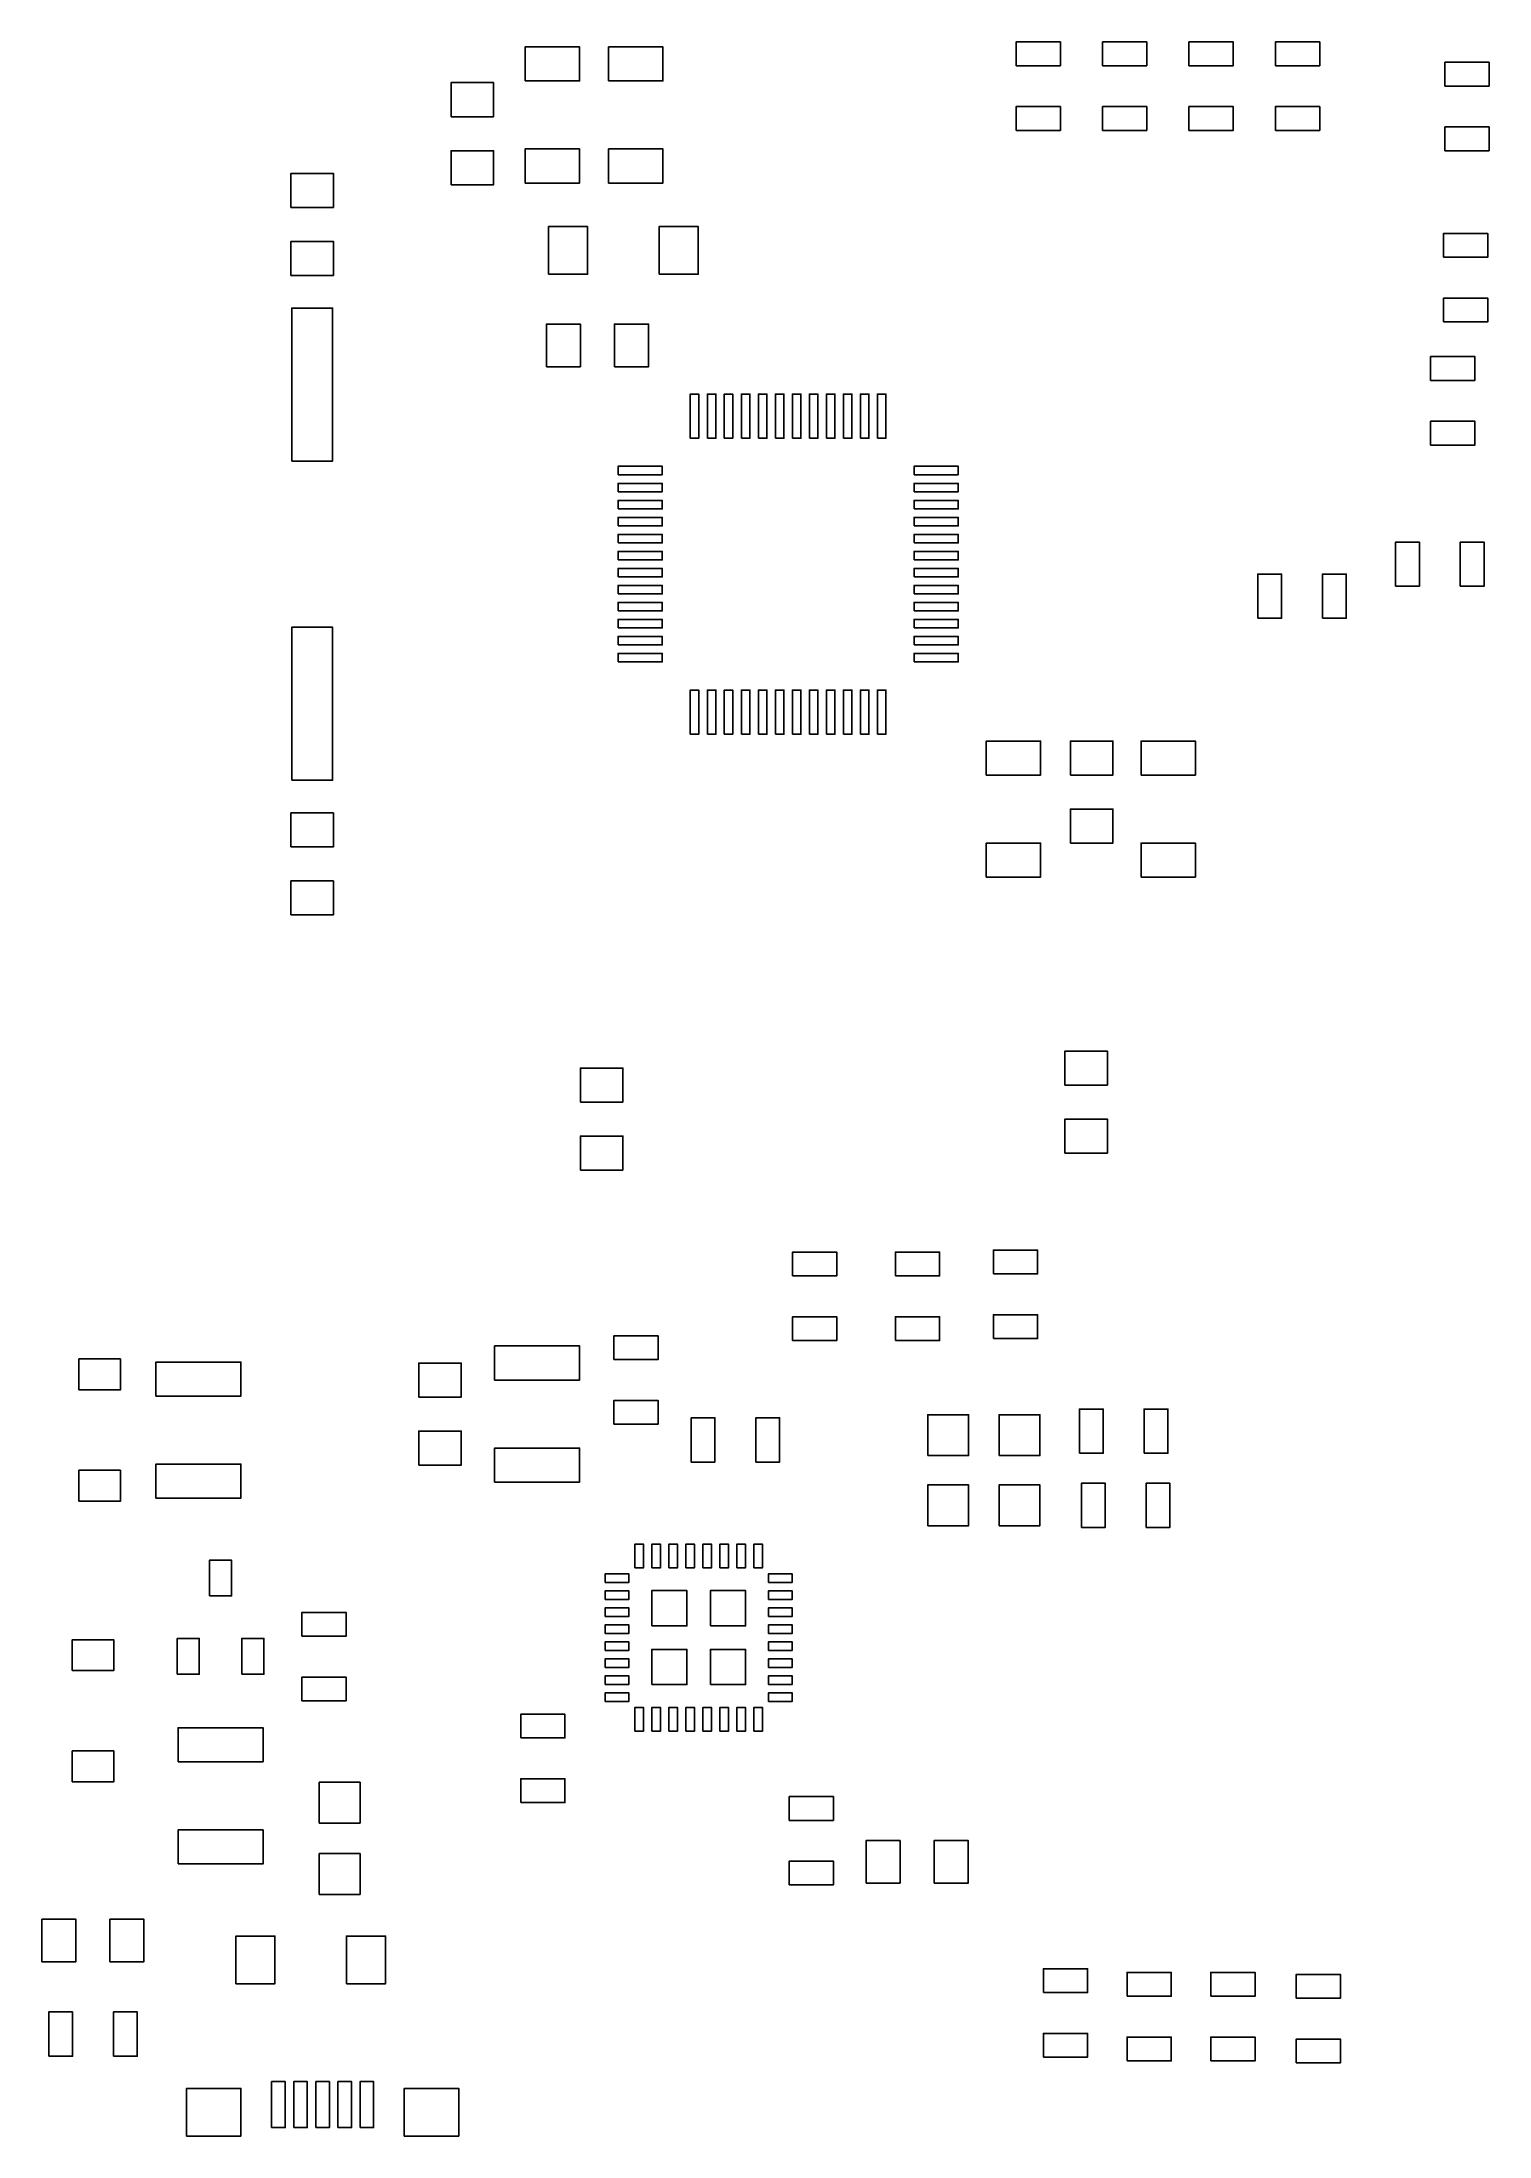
# Model space of a CAD drawing. Header units: millimetres. Extents: x -88.3 to -45.7, y 62 to 123.5.
import ezdxf

# ---------------------------------------------------------------- set-up
doc = ezdxf.new("R2010")
doc.units = ezdxf.units.MM
doc.header["$MEASUREMENT"] = 0
doc.layers.add('Layer 1', color=7, linetype='Continuous')

msp = doc.modelspace()

# ---------------------------------------------------------------- linework, layer by layer
at = {"layer": 'Layer 1'}
for points in [[(-74.0613, 122.3584), (-74.0613, 122.3584), (-72.4614, 122.3584), (-72.4614, 122.3584), (-72.4614, 122.3584), (-72.4614, 122.3584), (-72.4614, 123.3588), (-72.4614, 123.3588), (-72.4614, 123.3588), (-72.4614, 123.3588), (-74.0613, 123.3588), (-74.0613, 123.3588), (-74.0613, 123.3588), (-74.0613, 123.3588), (-74.0613, 122.3584), (-74.0613, 122.3584)], [(-71.6112, 122.3584), (-71.6112, 122.3584), (-70.0113, 122.3584), (-70.0113, 122.3584), (-70.0113, 122.3584), (-70.0113, 122.3584), (-70.0113, 123.3588), (-70.0113, 123.3588), (-70.0113, 123.3588), (-70.0113, 123.3588), (-71.6112, 123.3588), (-71.6112, 123.3588), (-71.6112, 123.3588), (-71.6112, 123.3588), (-71.6112, 122.3584), (-71.6112, 122.3584)], [(-59.6319, 122.8063), (-59.6319, 122.8063), (-58.3324, 122.8063), (-58.3324, 122.8063), (-58.3324, 122.8063), (-58.3324, 122.8063), (-58.3324, 123.5063), (-58.3324, 123.5063), (-58.3324, 123.5063), (-58.3324, 123.5063), (-59.6319, 123.5063), (-59.6319, 123.5063), (-59.6319, 123.5063), (-59.6319, 123.5063), (-59.6319, 122.8063), (-59.6319, 122.8063)], [(-57.0922, 122.8063), (-57.0922, 122.8063), (-55.7927, 122.8063), (-55.7927, 122.8063), (-55.7927, 122.8063), (-55.7927, 122.8063), (-55.7927, 123.5063), (-55.7927, 123.5063), (-55.7927, 123.5063), (-55.7927, 123.5063), (-57.0922, 123.5063), (-57.0922, 123.5063), (-57.0922, 123.5063), (-57.0922, 123.5063), (-57.0922, 122.8063), (-57.0922, 122.8063)], [(-54.5524, 122.8063), (-54.5524, 122.8063), (-53.253, 122.8063), (-53.253, 122.8063), (-53.253, 122.8063), (-53.253, 122.8063), (-53.253, 123.5063), (-53.253, 123.5063), (-53.253, 123.5063), (-53.253, 123.5063), (-54.5524, 123.5063), (-54.5524, 123.5063), (-54.5524, 123.5063), (-54.5524, 123.5063), (-54.5524, 122.8063), (-54.5524, 122.8063)], [(-52.0113, 122.8063), (-52.0113, 122.8063), (-50.7118, 122.8063), (-50.7118, 122.8063), (-50.7118, 122.8063), (-50.7118, 122.8063), (-50.7118, 123.5063), (-50.7118, 123.5063), (-50.7118, 123.5063), (-50.7118, 123.5063), (-52.0113, 123.5063), (-52.0113, 123.5063), (-52.0113, 123.5063), (-52.0113, 123.5063), (-52.0113, 122.8063), (-52.0113, 122.8063)], [(-47.0325, 122.2082), (-47.0325, 122.2082), (-45.733, 122.2082), (-45.733, 122.2082), (-45.733, 122.2082), (-45.733, 122.2082), (-45.733, 122.9082), (-45.733, 122.9082), (-45.733, 122.9082), (-45.733, 122.9082), (-47.0325, 122.9082), (-47.0325, 122.9082), (-47.0325, 122.9082), (-47.0325, 122.9082), (-47.0325, 122.2082), (-47.0325, 122.2082)], [(-76.2373, 121.3083), (-76.2373, 121.3083), (-74.9874, 121.3083), (-74.9874, 121.3083), (-74.9874, 121.3083), (-74.9874, 121.3083), (-74.9874, 122.3088), (-74.9874, 122.3088), (-74.9874, 122.3088), (-74.9874, 122.3088), (-76.2373, 122.3088), (-76.2373, 122.3088), (-76.2373, 122.3088), (-76.2373, 122.3088), (-76.2373, 121.3083), (-76.2373, 121.3083)], [(-59.6319, 120.9059), (-59.6319, 120.9059), (-58.3324, 120.9059), (-58.3324, 120.9059), (-58.3324, 120.9059), (-58.3324, 120.9059), (-58.3324, 121.606), (-58.3324, 121.606), (-58.3324, 121.606), (-58.3324, 121.606), (-59.6319, 121.606), (-59.6319, 121.606), (-59.6319, 121.606), (-59.6319, 121.606), (-59.6319, 120.9059), (-59.6319, 120.9059)], [(-57.0922, 120.9059), (-57.0922, 120.9059), (-55.7927, 120.9059), (-55.7927, 120.9059), (-55.7927, 120.9059), (-55.7927, 120.9059), (-55.7927, 121.606), (-55.7927, 121.606), (-55.7927, 121.606), (-55.7927, 121.606), (-57.0922, 121.606), (-57.0922, 121.606), (-57.0922, 121.606), (-57.0922, 121.606), (-57.0922, 120.9059), (-57.0922, 120.9059)], [(-54.5524, 120.9059), (-54.5524, 120.9059), (-53.253, 120.9059), (-53.253, 120.9059), (-53.253, 120.9059), (-53.253, 120.9059), (-53.253, 121.606), (-53.253, 121.606), (-53.253, 121.606), (-53.253, 121.606), (-54.5524, 121.606), (-54.5524, 121.606), (-54.5524, 121.606), (-54.5524, 121.606), (-54.5524, 120.9059), (-54.5524, 120.9059)], [(-52.0113, 120.9059), (-52.0113, 120.9059), (-50.7118, 120.9059), (-50.7118, 120.9059), (-50.7118, 120.9059), (-50.7118, 120.9059), (-50.7118, 121.606), (-50.7118, 121.606), (-50.7118, 121.606), (-50.7118, 121.606), (-52.0113, 121.606), (-52.0113, 121.606), (-52.0113, 121.606), (-52.0113, 121.606), (-52.0113, 120.9059), (-52.0113, 120.9059)], [(-47.0325, 120.3079), (-47.0325, 120.3079), (-45.733, 120.3079), (-45.733, 120.3079), (-45.733, 120.3079), (-45.733, 120.3079), (-45.733, 121.0079), (-45.733, 121.0079), (-45.733, 121.0079), (-45.733, 121.0079), (-47.0325, 121.0079), (-47.0325, 121.0079), (-47.0325, 121.0079), (-47.0325, 121.0079), (-47.0325, 120.3079), (-47.0325, 120.3079)], [(-76.2373, 119.3074), (-76.2373, 119.3074), (-74.9874, 119.3074), (-74.9874, 119.3074), (-74.9874, 119.3074), (-74.9874, 119.3074), (-74.9874, 120.3079), (-74.9874, 120.3079), (-74.9874, 120.3079), (-74.9874, 120.3079), (-76.2373, 120.3079), (-76.2373, 120.3079), (-76.2373, 120.3079), (-76.2373, 120.3079), (-76.2373, 119.3074), (-76.2373, 119.3074)], [(-74.0613, 119.3584), (-74.0613, 119.3584), (-72.4614, 119.3584), (-72.4614, 119.3584), (-72.4614, 119.3584), (-72.4614, 119.3584), (-72.4614, 120.3589), (-72.4614, 120.3589), (-72.4614, 120.3589), (-72.4614, 120.3589), (-74.0613, 120.3589), (-74.0613, 120.3589), (-74.0613, 120.3589), (-74.0613, 120.3589), (-74.0613, 119.3584), (-74.0613, 119.3584)], [(-71.6112, 119.3584), (-71.6112, 119.3584), (-70.0113, 119.3584), (-70.0113, 119.3584), (-70.0113, 119.3584), (-70.0113, 119.3584), (-70.0113, 120.3589), (-70.0113, 120.3589), (-70.0113, 120.3589), (-70.0113, 120.3589), (-71.6112, 120.3589), (-71.6112, 120.3589), (-71.6112, 120.3589), (-71.6112, 120.3589), (-71.6112, 119.3584), (-71.6112, 119.3584)], [(-80.9433, 118.6418), (-80.9433, 118.6418), (-79.6934, 118.6418), (-79.6934, 118.6418), (-79.6934, 118.6418), (-79.6934, 118.6418), (-79.6934, 119.6423), (-79.6934, 119.6423), (-79.6934, 119.6423), (-79.6934, 119.6423), (-80.9433, 119.6423), (-80.9433, 119.6423), (-80.9433, 119.6423), (-80.9433, 119.6423), (-80.9433, 118.6418), (-80.9433, 118.6418)], [(-80.9433, 116.6423), (-80.9433, 116.6423), (-79.6934, 116.6423), (-79.6934, 116.6423), (-79.6934, 116.6423), (-79.6934, 116.6423), (-79.6934, 117.6427), (-79.6934, 117.6427), (-79.6934, 117.6427), (-79.6934, 117.6427), (-80.9433, 117.6427), (-80.9433, 117.6427), (-80.9433, 117.6427), (-80.9433, 117.6427), (-80.9433, 116.6423), (-80.9433, 116.6423)], [(-73.3751, 116.6795), (-73.3751, 116.6795), (-72.2244, 116.6795), (-72.2244, 116.6795), (-72.2244, 116.6795), (-72.2244, 116.6795), (-72.2244, 118.0796), (-72.2244, 118.0796), (-72.2244, 118.0796), (-72.2244, 118.0796), (-73.3751, 118.0796), (-73.3751, 118.0796), (-73.3751, 118.0796), (-73.3751, 118.0796), (-73.3751, 116.6795), (-73.3751, 116.6795)], [(-70.1229, 116.6795), (-70.1229, 116.6795), (-68.9722, 116.6795), (-68.9722, 116.6795), (-68.9722, 116.6795), (-68.9722, 116.6795), (-68.9722, 118.0796), (-68.9722, 118.0796), (-68.9722, 118.0796), (-68.9722, 118.0796), (-70.1229, 118.0796), (-70.1229, 118.0796), (-70.1229, 118.0796), (-70.1229, 118.0796), (-70.1229, 116.6795), (-70.1229, 116.6795)], [(-47.0724, 117.1783), (-47.0724, 117.1783), (-45.773, 117.1783), (-45.773, 117.1783), (-45.773, 117.1783), (-45.773, 117.1783), (-45.773, 117.8784), (-45.773, 117.8784), (-45.773, 117.8784), (-45.773, 117.8784), (-47.0724, 117.8784), (-47.0724, 117.8784), (-47.0724, 117.8784), (-47.0724, 117.8784), (-47.0724, 117.1783), (-47.0724, 117.1783)], [(-47.0724, 115.278), (-47.0724, 115.278), (-45.773, 115.278), (-45.773, 115.278), (-45.773, 115.278), (-45.773, 115.278), (-45.773, 115.9781), (-45.773, 115.9781), (-45.773, 115.9781), (-45.773, 115.9781), (-47.0724, 115.9781), (-47.0724, 115.9781), (-47.0724, 115.9781), (-47.0724, 115.9781), (-47.0724, 115.278), (-47.0724, 115.278)], [(-80.9185, 111.1839), (-80.9185, 111.1839), (-79.7182, 111.1839), (-79.7182, 111.1839), (-79.7182, 111.1839), (-79.7182, 111.1839), (-79.7182, 115.6845), (-79.7182, 115.6845), (-79.7182, 115.6845), (-79.7182, 115.6845), (-80.9185, 115.6845), (-80.9185, 115.6845), (-80.9185, 115.6845), (-80.9185, 115.6845), (-80.9185, 111.1839), (-80.9185, 111.1839)], [(-73.4357, 113.9606), (-73.4357, 113.9606), (-72.4353, 113.9606), (-72.4353, 113.9606), (-72.4353, 113.9606), (-72.4353, 113.9606), (-72.4353, 115.2105), (-72.4353, 115.2105), (-72.4353, 115.2105), (-72.4353, 115.2105), (-73.4357, 115.2105), (-73.4357, 115.2105), (-73.4357, 115.2105), (-73.4357, 115.2105), (-73.4357, 113.9606), (-73.4357, 113.9606)], [(-71.4362, 113.9606), (-71.4362, 113.9606), (-70.4357, 113.9606), (-70.4357, 113.9606), (-70.4357, 113.9606), (-70.4357, 113.9606), (-70.4357, 115.2105), (-70.4357, 115.2105), (-70.4357, 115.2105), (-70.4357, 115.2105), (-71.4362, 115.2105), (-71.4362, 115.2105), (-71.4362, 115.2105), (-71.4362, 115.2105), (-71.4362, 113.9606), (-71.4362, 113.9606)], [(-47.4514, 113.5582), (-47.4514, 113.5582), (-46.1519, 113.5582), (-46.1519, 113.5582), (-46.1519, 113.5582), (-46.1519, 113.5582), (-46.1519, 114.2583), (-46.1519, 114.2583), (-46.1519, 114.2583), (-46.1519, 114.2583), (-47.4514, 114.2583), (-47.4514, 114.2583), (-47.4514, 114.2583), (-47.4514, 114.2583), (-47.4514, 113.5582), (-47.4514, 113.5582)], [(-69.2065, 111.8577), (-69.2065, 111.8577), (-68.9571, 111.8577), (-68.9571, 111.8577), (-68.9571, 111.8577), (-68.9571, 111.8577), (-68.9571, 113.1572), (-68.9571, 113.1572), (-68.9571, 113.1572), (-68.9571, 113.1572), (-69.2065, 113.1572), (-69.2065, 113.1572), (-69.2065, 113.1572), (-69.2065, 113.1572), (-69.2065, 111.8577), (-69.2065, 111.8577)], [(-68.7063, 111.8577), (-68.7063, 111.8577), (-68.4569, 111.8577), (-68.4569, 111.8577), (-68.4569, 111.8577), (-68.4569, 111.8577), (-68.4569, 113.1572), (-68.4569, 113.1572), (-68.4569, 113.1572), (-68.4569, 113.1572), (-68.7063, 113.1572), (-68.7063, 113.1572), (-68.7063, 113.1572), (-68.7063, 113.1572), (-68.7063, 111.8577), (-68.7063, 111.8577)], [(-68.2074, 111.8577), (-68.2074, 111.8577), (-67.958, 111.8577), (-67.958, 111.8577), (-67.958, 111.8577), (-67.958, 111.8577), (-67.958, 113.1572), (-67.958, 113.1572), (-67.958, 113.1572), (-67.958, 113.1572), (-68.2074, 113.1572), (-68.2074, 113.1572), (-68.2074, 113.1572), (-68.2074, 113.1572), (-68.2074, 111.8577), (-68.2074, 111.8577)], [(-67.7072, 111.8577), (-67.7072, 111.8577), (-67.4578, 111.8577), (-67.4578, 111.8577), (-67.4578, 111.8577), (-67.4578, 111.8577), (-67.4578, 113.1572), (-67.4578, 113.1572), (-67.4578, 113.1572), (-67.4578, 113.1572), (-67.7072, 113.1572), (-67.7072, 113.1572), (-67.7072, 113.1572), (-67.7072, 113.1572), (-67.7072, 111.8577), (-67.7072, 111.8577)], [(-67.207, 111.8577), (-67.207, 111.8577), (-66.9575, 111.8577), (-66.9575, 111.8577), (-66.9575, 111.8577), (-66.9575, 111.8577), (-66.9575, 113.1572), (-66.9575, 113.1572), (-66.9575, 113.1572), (-66.9575, 113.1572), (-67.207, 113.1572), (-67.207, 113.1572), (-67.207, 113.1572), (-67.207, 113.1572), (-67.207, 111.8577), (-67.207, 111.8577)], [(-66.7067, 111.8577), (-66.7067, 111.8577), (-66.4573, 111.8577), (-66.4573, 111.8577), (-66.4573, 111.8577), (-66.4573, 111.8577), (-66.4573, 113.1572), (-66.4573, 113.1572), (-66.4573, 113.1572), (-66.4573, 113.1572), (-66.7067, 113.1572), (-66.7067, 113.1572), (-66.7067, 113.1572), (-66.7067, 113.1572), (-66.7067, 111.8577), (-66.7067, 111.8577)], [(-66.2065, 111.8577), (-66.2065, 111.8577), (-65.9571, 111.8577), (-65.9571, 111.8577), (-65.9571, 111.8577), (-65.9571, 111.8577), (-65.9571, 113.1572), (-65.9571, 113.1572), (-65.9571, 113.1572), (-65.9571, 113.1572), (-66.2065, 113.1572), (-66.2065, 113.1572), (-66.2065, 113.1572), (-66.2065, 113.1572), (-66.2065, 111.8577), (-66.2065, 111.8577)], [(-65.7063, 111.8577), (-65.7063, 111.8577), (-65.4569, 111.8577), (-65.4569, 111.8577), (-65.4569, 111.8577), (-65.4569, 111.8577), (-65.4569, 113.1572), (-65.4569, 113.1572), (-65.4569, 113.1572), (-65.4569, 113.1572), (-65.7063, 113.1572), (-65.7063, 113.1572), (-65.7063, 113.1572), (-65.7063, 113.1572), (-65.7063, 111.8577), (-65.7063, 111.8577)], [(-65.2074, 111.8577), (-65.2074, 111.8577), (-64.958, 111.8577), (-64.958, 111.8577), (-64.958, 111.8577), (-64.958, 111.8577), (-64.958, 113.1572), (-64.958, 113.1572), (-64.958, 113.1572), (-64.958, 113.1572), (-65.2074, 113.1572), (-65.2074, 113.1572), (-65.2074, 113.1572), (-65.2074, 113.1572), (-65.2074, 111.8577), (-65.2074, 111.8577)], [(-64.7072, 111.8577), (-64.7072, 111.8577), (-64.4578, 111.8577), (-64.4578, 111.8577), (-64.4578, 111.8577), (-64.4578, 111.8577), (-64.4578, 113.1572), (-64.4578, 113.1572), (-64.4578, 113.1572), (-64.4578, 113.1572), (-64.7072, 113.1572), (-64.7072, 113.1572), (-64.7072, 113.1572), (-64.7072, 113.1572), (-64.7072, 111.8577), (-64.7072, 111.8577)], [(-64.207, 111.8577), (-64.207, 111.8577), (-63.9576, 111.8577), (-63.9576, 111.8577), (-63.9576, 111.8577), (-63.9576, 111.8577), (-63.9576, 113.1572), (-63.9576, 113.1572), (-63.9576, 113.1572), (-63.9576, 113.1572), (-64.207, 113.1572), (-64.207, 113.1572), (-64.207, 113.1572), (-64.207, 113.1572), (-64.207, 111.8577), (-64.207, 111.8577)], [(-63.7068, 111.8577), (-63.7068, 111.8577), (-63.4573, 111.8577), (-63.4573, 111.8577), (-63.4573, 111.8577), (-63.4573, 111.8577), (-63.4573, 113.1572), (-63.4573, 113.1572), (-63.4573, 113.1572), (-63.4573, 113.1572), (-63.7068, 113.1572), (-63.7068, 113.1572), (-63.7068, 113.1572), (-63.7068, 113.1572), (-63.7068, 111.8577), (-63.7068, 111.8577)], [(-47.4514, 111.6579), (-47.4514, 111.6579), (-46.1519, 111.6579), (-46.1519, 111.6579), (-46.1519, 111.6579), (-46.1519, 111.6579), (-46.1519, 112.358), (-46.1519, 112.358), (-46.1519, 112.358), (-46.1519, 112.358), (-47.4514, 112.358), (-47.4514, 112.358), (-47.4514, 112.358), (-47.4514, 112.358), (-47.4514, 111.6579), (-47.4514, 111.6579)], [(-71.3314, 110.7829), (-71.3314, 110.7829), (-70.032, 110.7829), (-70.032, 110.7829), (-70.032, 110.7829), (-70.032, 110.7829), (-70.032, 111.0323), (-70.032, 111.0323), (-70.032, 111.0323), (-70.032, 111.0323), (-71.3314, 111.0323), (-71.3314, 111.0323), (-71.3314, 111.0323), (-71.3314, 111.0323), (-71.3314, 110.7829), (-71.3314, 110.7829)], [(-62.6319, 110.7829), (-62.6319, 110.7829), (-61.3324, 110.7829), (-61.3324, 110.7829), (-61.3324, 110.7829), (-61.3324, 110.7829), (-61.3324, 111.0323), (-61.3324, 111.0323), (-61.3324, 111.0323), (-61.3324, 111.0323), (-62.6319, 111.0323), (-62.6319, 111.0323), (-62.6319, 111.0323), (-62.6319, 111.0323), (-62.6319, 110.7829), (-62.6319, 110.7829)], [(-71.3314, 110.2826), (-71.3314, 110.2826), (-70.032, 110.2826), (-70.032, 110.2826), (-70.032, 110.2826), (-70.032, 110.2826), (-70.032, 110.5321), (-70.032, 110.5321), (-70.032, 110.5321), (-70.032, 110.5321), (-71.3314, 110.5321), (-71.3314, 110.5321), (-71.3314, 110.5321), (-71.3314, 110.5321), (-71.3314, 110.2826), (-71.3314, 110.2826)], [(-62.6319, 110.2826), (-62.6319, 110.2826), (-61.3324, 110.2826), (-61.3324, 110.2826), (-61.3324, 110.2826), (-61.3324, 110.2826), (-61.3324, 110.5321), (-61.3324, 110.5321), (-61.3324, 110.5321), (-61.3324, 110.5321), (-62.6319, 110.5321), (-62.6319, 110.5321), (-62.6319, 110.5321), (-62.6319, 110.5321), (-62.6319, 110.2826), (-62.6319, 110.2826)], [(-71.3314, 109.7824), (-71.3314, 109.7824), (-70.032, 109.7824), (-70.032, 109.7824), (-70.032, 109.7824), (-70.032, 109.7824), (-70.032, 110.0318), (-70.032, 110.0318), (-70.032, 110.0318), (-70.032, 110.0318), (-71.3314, 110.0318), (-71.3314, 110.0318), (-71.3314, 110.0318), (-71.3314, 110.0318), (-71.3314, 109.7824), (-71.3314, 109.7824)], [(-62.6319, 109.7824), (-62.6319, 109.7824), (-61.3324, 109.7824), (-61.3324, 109.7824), (-61.3324, 109.7824), (-61.3324, 109.7824), (-61.3324, 110.0318), (-61.3324, 110.0318), (-61.3324, 110.0318), (-61.3324, 110.0318), (-62.6319, 110.0318), (-62.6319, 110.0318), (-62.6319, 110.0318), (-62.6319, 110.0318), (-62.6319, 109.7824), (-62.6319, 109.7824)], [(-71.3314, 109.2822), (-71.3314, 109.2822), (-70.032, 109.2822), (-70.032, 109.2822), (-70.032, 109.2822), (-70.032, 109.2822), (-70.032, 109.5316), (-70.032, 109.5316), (-70.032, 109.5316), (-70.032, 109.5316), (-71.3314, 109.5316), (-71.3314, 109.5316), (-71.3314, 109.5316), (-71.3314, 109.5316), (-71.3314, 109.2822), (-71.3314, 109.2822)], [(-71.3314, 108.7833), (-71.3314, 108.7833), (-70.032, 108.7833), (-70.032, 108.7833), (-70.032, 108.7833), (-70.032, 108.7833), (-70.032, 109.0328), (-70.032, 109.0328), (-70.032, 109.0328), (-70.032, 109.0328), (-71.3314, 109.0328), (-71.3314, 109.0328), (-71.3314, 109.0328), (-71.3314, 109.0328), (-71.3314, 108.7833), (-71.3314, 108.7833)], [(-62.6319, 109.2822), (-62.6319, 109.2822), (-61.3324, 109.2822), (-61.3324, 109.2822), (-61.3324, 109.2822), (-61.3324, 109.2822), (-61.3324, 109.5316), (-61.3324, 109.5316), (-61.3324, 109.5316), (-61.3324, 109.5316), (-62.6319, 109.5316), (-62.6319, 109.5316), (-62.6319, 109.5316), (-62.6319, 109.5316), (-62.6319, 109.2822), (-62.6319, 109.2822)], [(-62.6319, 108.7833), (-62.6319, 108.7833), (-61.3324, 108.7833), (-61.3324, 108.7833), (-61.3324, 108.7833), (-61.3324, 108.7833), (-61.3324, 109.0328), (-61.3324, 109.0328), (-61.3324, 109.0328), (-61.3324, 109.0328), (-62.6319, 109.0328), (-62.6319, 109.0328), (-62.6319, 109.0328), (-62.6319, 109.0328), (-62.6319, 108.7833), (-62.6319, 108.7833)], [(-71.3314, 108.2831), (-71.3314, 108.2831), (-70.032, 108.2831), (-70.032, 108.2831), (-70.032, 108.2831), (-70.032, 108.2831), (-70.032, 108.5325), (-70.032, 108.5325), (-70.032, 108.5325), (-70.032, 108.5325), (-71.3314, 108.5325), (-71.3314, 108.5325), (-71.3314, 108.5325), (-71.3314, 108.5325), (-71.3314, 108.2831), (-71.3314, 108.2831)], [(-62.6319, 108.2831), (-62.6319, 108.2831), (-61.3324, 108.2831), (-61.3324, 108.2831), (-61.3324, 108.2831), (-61.3324, 108.2831), (-61.3324, 108.5325), (-61.3324, 108.5325), (-61.3324, 108.5325), (-61.3324, 108.5325), (-62.6319, 108.5325), (-62.6319, 108.5325), (-62.6319, 108.5325), (-62.6319, 108.5325), (-62.6319, 108.2831), (-62.6319, 108.2831)], [(-48.4822, 107.5073), (-48.4822, 107.5073), (-47.7821, 107.5073), (-47.7821, 107.5073), (-47.7821, 107.5073), (-47.7821, 107.5073), (-47.7821, 108.8068), (-47.7821, 108.8068), (-47.7821, 108.8068), (-47.7821, 108.8068), (-48.4822, 108.8068), (-48.4822, 108.8068), (-48.4822, 108.8068), (-48.4822, 108.8068), (-48.4822, 107.5073), (-48.4822, 107.5073)], [(-46.5819, 107.5073), (-46.5819, 107.5073), (-45.8818, 107.5073), (-45.8818, 107.5073), (-45.8818, 107.5073), (-45.8818, 107.5073), (-45.8818, 108.8068), (-45.8818, 108.8068), (-45.8818, 108.8068), (-45.8818, 108.8068), (-46.5819, 108.8068), (-46.5819, 108.8068), (-46.5819, 108.8068), (-46.5819, 108.8068), (-46.5819, 107.5073), (-46.5819, 107.5073)], [(-71.3314, 107.7829), (-71.3314, 107.7829), (-70.032, 107.7829), (-70.032, 107.7829), (-70.032, 107.7829), (-70.032, 107.7829), (-70.032, 108.0323), (-70.032, 108.0323), (-70.032, 108.0323), (-70.032, 108.0323), (-71.3314, 108.0323), (-71.3314, 108.0323), (-71.3314, 108.0323), (-71.3314, 108.0323), (-71.3314, 107.7829), (-71.3314, 107.7829)], [(-62.6319, 107.7829), (-62.6319, 107.7829), (-61.3324, 107.7829), (-61.3324, 107.7829), (-61.3324, 107.7829), (-61.3324, 107.7829), (-61.3324, 108.0323), (-61.3324, 108.0323), (-61.3324, 108.0323), (-61.3324, 108.0323), (-62.6319, 108.0323), (-62.6319, 108.0323), (-62.6319, 108.0323), (-62.6319, 108.0323), (-62.6319, 107.7829), (-62.6319, 107.7829)], [(-52.5322, 106.5674), (-52.5322, 106.5674), (-51.8322, 106.5674), (-51.8322, 106.5674), (-51.8322, 106.5674), (-51.8322, 106.5674), (-51.8322, 107.8669), (-51.8322, 107.8669), (-51.8322, 107.8669), (-51.8322, 107.8669), (-52.5322, 107.8669), (-52.5322, 107.8669), (-52.5322, 107.8669), (-52.5322, 107.8669), (-52.5322, 106.5674), (-52.5322, 106.5674)], [(-50.6319, 106.5674), (-50.6319, 106.5674), (-49.9319, 106.5674), (-49.9319, 106.5674), (-49.9319, 106.5674), (-49.9319, 106.5674), (-49.9319, 107.8669), (-49.9319, 107.8669), (-49.9319, 107.8669), (-49.9319, 107.8669), (-50.6319, 107.8669), (-50.6319, 107.8669), (-50.6319, 107.8669), (-50.6319, 107.8669), (-50.6319, 106.5674), (-50.6319, 106.5674)], [(-71.3314, 107.2826), (-71.3314, 107.2826), (-70.032, 107.2826), (-70.032, 107.2826), (-70.032, 107.2826), (-70.032, 107.2826), (-70.032, 107.5321), (-70.032, 107.5321), (-70.032, 107.5321), (-70.032, 107.5321), (-71.3314, 107.5321), (-71.3314, 107.5321), (-71.3314, 107.5321), (-71.3314, 107.5321), (-71.3314, 107.2826), (-71.3314, 107.2826)], [(-62.6319, 107.2826), (-62.6319, 107.2826), (-61.3324, 107.2826), (-61.3324, 107.2826), (-61.3324, 107.2826), (-61.3324, 107.2826), (-61.3324, 107.5321), (-61.3324, 107.5321), (-61.3324, 107.5321), (-61.3324, 107.5321), (-62.6319, 107.5321), (-62.6319, 107.5321), (-62.6319, 107.5321), (-62.6319, 107.5321), (-62.6319, 107.2826), (-62.6319, 107.2826)], [(-71.3314, 106.7824), (-71.3314, 106.7824), (-70.032, 106.7824), (-70.032, 106.7824), (-70.032, 106.7824), (-70.032, 106.7824), (-70.032, 107.0318), (-70.032, 107.0318), (-70.032, 107.0318), (-70.032, 107.0318), (-71.3314, 107.0318), (-71.3314, 107.0318), (-71.3314, 107.0318), (-71.3314, 107.0318), (-71.3314, 106.7824), (-71.3314, 106.7824)], [(-71.3314, 106.2822), (-71.3314, 106.2822), (-70.032, 106.2822), (-70.032, 106.2822), (-70.032, 106.2822), (-70.032, 106.2822), (-70.032, 106.5316), (-70.032, 106.5316), (-70.032, 106.5316), (-70.032, 106.5316), (-71.3314, 106.5316), (-71.3314, 106.5316), (-71.3314, 106.5316), (-71.3314, 106.5316), (-71.3314, 106.2822), (-71.3314, 106.2822)], [(-62.6319, 106.7824), (-62.6319, 106.7824), (-61.3324, 106.7824), (-61.3324, 106.7824), (-61.3324, 106.7824), (-61.3324, 106.7824), (-61.3324, 107.0318), (-61.3324, 107.0318), (-61.3324, 107.0318), (-61.3324, 107.0318), (-62.6319, 107.0318), (-62.6319, 107.0318), (-62.6319, 107.0318), (-62.6319, 107.0318), (-62.6319, 106.7824), (-62.6319, 106.7824)], [(-62.6319, 106.2822), (-62.6319, 106.2822), (-61.3324, 106.2822), (-61.3324, 106.2822), (-61.3324, 106.2822), (-61.3324, 106.2822), (-61.3324, 106.5316), (-61.3324, 106.5316), (-61.3324, 106.5316), (-61.3324, 106.5316), (-62.6319, 106.5316), (-62.6319, 106.5316), (-62.6319, 106.5316), (-62.6319, 106.5316), (-62.6319, 106.2822), (-62.6319, 106.2822)], [(-80.9185, 101.8036), (-80.9185, 101.8036), (-79.7182, 101.8036), (-79.7182, 101.8036), (-79.7182, 101.8036), (-79.7182, 101.8036), (-79.7182, 106.3042), (-79.7182, 106.3042), (-79.7182, 106.3042), (-79.7182, 106.3042), (-80.9185, 106.3042), (-80.9185, 106.3042), (-80.9185, 106.3042), (-80.9185, 106.3042), (-80.9185, 101.8036), (-80.9185, 101.8036)], [(-71.3314, 105.7833), (-71.3314, 105.7833), (-70.032, 105.7833), (-70.032, 105.7833), (-70.032, 105.7833), (-70.032, 105.7833), (-70.032, 106.0328), (-70.032, 106.0328), (-70.032, 106.0328), (-70.032, 106.0328), (-71.3314, 106.0328), (-71.3314, 106.0328), (-71.3314, 106.0328), (-71.3314, 106.0328), (-71.3314, 105.7833), (-71.3314, 105.7833)], [(-62.6319, 105.7833), (-62.6319, 105.7833), (-61.3324, 105.7833), (-61.3324, 105.7833), (-61.3324, 105.7833), (-61.3324, 105.7833), (-61.3324, 106.0328), (-61.3324, 106.0328), (-61.3324, 106.0328), (-61.3324, 106.0328), (-62.6319, 106.0328), (-62.6319, 106.0328), (-62.6319, 106.0328), (-62.6319, 106.0328), (-62.6319, 105.7833), (-62.6319, 105.7833)], [(-71.3314, 105.2831), (-71.3314, 105.2831), (-70.032, 105.2831), (-70.032, 105.2831), (-70.032, 105.2831), (-70.032, 105.2831), (-70.032, 105.5325), (-70.032, 105.5325), (-70.032, 105.5325), (-70.032, 105.5325), (-71.3314, 105.5325), (-71.3314, 105.5325), (-71.3314, 105.5325), (-71.3314, 105.5325), (-71.3314, 105.2831), (-71.3314, 105.2831)], [(-62.6319, 105.2831), (-62.6319, 105.2831), (-61.3324, 105.2831), (-61.3324, 105.2831), (-61.3324, 105.2831), (-61.3324, 105.2831), (-61.3324, 105.5325), (-61.3324, 105.5325), (-61.3324, 105.5325), (-61.3324, 105.5325), (-62.6319, 105.5325), (-62.6319, 105.5325), (-62.6319, 105.5325), (-62.6319, 105.5325), (-62.6319, 105.2831), (-62.6319, 105.2831)], [(-69.2065, 103.1582), (-69.2065, 103.1582), (-68.9571, 103.1582), (-68.9571, 103.1582), (-68.9571, 103.1582), (-68.9571, 103.1582), (-68.9571, 104.4577), (-68.9571, 104.4577), (-68.9571, 104.4577), (-68.9571, 104.4577), (-69.2065, 104.4577), (-69.2065, 104.4577), (-69.2065, 104.4577), (-69.2065, 104.4577), (-69.2065, 103.1582), (-69.2065, 103.1582)], [(-68.7063, 103.1582), (-68.7063, 103.1582), (-68.4569, 103.1582), (-68.4569, 103.1582), (-68.4569, 103.1582), (-68.4569, 103.1582), (-68.4569, 104.4577), (-68.4569, 104.4577), (-68.4569, 104.4577), (-68.4569, 104.4577), (-68.7063, 104.4577), (-68.7063, 104.4577), (-68.7063, 104.4577), (-68.7063, 104.4577), (-68.7063, 103.1582), (-68.7063, 103.1582)], [(-68.2074, 103.1582), (-68.2074, 103.1582), (-67.958, 103.1582), (-67.958, 103.1582), (-67.958, 103.1582), (-67.958, 103.1582), (-67.958, 104.4577), (-67.958, 104.4577), (-67.958, 104.4577), (-67.958, 104.4577), (-68.2074, 104.4577), (-68.2074, 104.4577), (-68.2074, 104.4577), (-68.2074, 104.4577), (-68.2074, 103.1582), (-68.2074, 103.1582)], [(-67.7072, 103.1582), (-67.7072, 103.1582), (-67.4578, 103.1582), (-67.4578, 103.1582), (-67.4578, 103.1582), (-67.4578, 103.1582), (-67.4578, 104.4577), (-67.4578, 104.4577), (-67.4578, 104.4577), (-67.4578, 104.4577), (-67.7072, 104.4577), (-67.7072, 104.4577), (-67.7072, 104.4577), (-67.7072, 104.4577), (-67.7072, 103.1582), (-67.7072, 103.1582)], [(-67.207, 103.1582), (-67.207, 103.1582), (-66.9575, 103.1582), (-66.9575, 103.1582), (-66.9575, 103.1582), (-66.9575, 103.1582), (-66.9575, 104.4577), (-66.9575, 104.4577), (-66.9575, 104.4577), (-66.9575, 104.4577), (-67.207, 104.4577), (-67.207, 104.4577), (-67.207, 104.4577), (-67.207, 104.4577), (-67.207, 103.1582), (-67.207, 103.1582)], [(-66.7067, 103.1582), (-66.7067, 103.1582), (-66.4573, 103.1582), (-66.4573, 103.1582), (-66.4573, 103.1582), (-66.4573, 103.1582), (-66.4573, 104.4577), (-66.4573, 104.4577), (-66.4573, 104.4577), (-66.4573, 104.4577), (-66.7067, 104.4577), (-66.7067, 104.4577), (-66.7067, 104.4577), (-66.7067, 104.4577), (-66.7067, 103.1582), (-66.7067, 103.1582)], [(-66.2065, 103.1582), (-66.2065, 103.1582), (-65.9571, 103.1582), (-65.9571, 103.1582), (-65.9571, 103.1582), (-65.9571, 103.1582), (-65.9571, 104.4577), (-65.9571, 104.4577), (-65.9571, 104.4577), (-65.9571, 104.4577), (-66.2065, 104.4577), (-66.2065, 104.4577), (-66.2065, 104.4577), (-66.2065, 104.4577), (-66.2065, 103.1582), (-66.2065, 103.1582)], [(-65.7063, 103.1582), (-65.7063, 103.1582), (-65.4569, 103.1582), (-65.4569, 103.1582), (-65.4569, 103.1582), (-65.4569, 103.1582), (-65.4569, 104.4577), (-65.4569, 104.4577), (-65.4569, 104.4577), (-65.4569, 104.4577), (-65.7063, 104.4577), (-65.7063, 104.4577), (-65.7063, 104.4577), (-65.7063, 104.4577), (-65.7063, 103.1582), (-65.7063, 103.1582)], [(-65.2074, 103.1582), (-65.2074, 103.1582), (-64.958, 103.1582), (-64.958, 103.1582), (-64.958, 103.1582), (-64.958, 103.1582), (-64.958, 104.4577), (-64.958, 104.4577), (-64.958, 104.4577), (-64.958, 104.4577), (-65.2074, 104.4577), (-65.2074, 104.4577), (-65.2074, 104.4577), (-65.2074, 104.4577), (-65.2074, 103.1582), (-65.2074, 103.1582)], [(-64.7072, 103.1582), (-64.7072, 103.1582), (-64.4578, 103.1582), (-64.4578, 103.1582), (-64.4578, 103.1582), (-64.4578, 103.1582), (-64.4578, 104.4577), (-64.4578, 104.4577), (-64.4578, 104.4577), (-64.4578, 104.4577), (-64.7072, 104.4577), (-64.7072, 104.4577), (-64.7072, 104.4577), (-64.7072, 104.4577), (-64.7072, 103.1582), (-64.7072, 103.1582)], [(-64.207, 103.1582), (-64.207, 103.1582), (-63.9576, 103.1582), (-63.9576, 103.1582), (-63.9576, 103.1582), (-63.9576, 103.1582), (-63.9576, 104.4577), (-63.9576, 104.4577), (-63.9576, 104.4577), (-63.9576, 104.4577), (-64.207, 104.4577), (-64.207, 104.4577), (-64.207, 104.4577), (-64.207, 104.4577), (-64.207, 103.1582), (-64.207, 103.1582)], [(-63.7068, 103.1582), (-63.7068, 103.1582), (-63.4573, 103.1582), (-63.4573, 103.1582), (-63.4573, 103.1582), (-63.4573, 103.1582), (-63.4573, 104.4577), (-63.4573, 104.4577), (-63.4573, 104.4577), (-63.4573, 104.4577), (-63.7068, 104.4577), (-63.7068, 104.4577), (-63.7068, 104.4577), (-63.7068, 104.4577), (-63.7068, 103.1582), (-63.7068, 103.1582)], [(-60.5125, 101.9579), (-60.5125, 101.9579), (-58.9126, 101.9579), (-58.9126, 101.9579), (-58.9126, 101.9579), (-58.9126, 101.9579), (-58.9126, 102.9584), (-58.9126, 102.9584), (-58.9126, 102.9584), (-58.9126, 102.9584), (-60.5125, 102.9584), (-60.5125, 102.9584), (-60.5125, 102.9584), (-60.5125, 102.9584), (-60.5125, 101.9579), (-60.5125, 101.9579)], [(-58.0375, 101.9579), (-58.0375, 101.9579), (-56.7876, 101.9579), (-56.7876, 101.9579), (-56.7876, 101.9579), (-56.7876, 101.9579), (-56.7876, 102.9584), (-56.7876, 102.9584), (-56.7876, 102.9584), (-56.7876, 102.9584), (-58.0375, 102.9584), (-58.0375, 102.9584), (-58.0375, 102.9584), (-58.0375, 102.9584), (-58.0375, 101.9579), (-58.0375, 101.9579)], [(-55.9622, 101.9579), (-55.9622, 101.9579), (-54.3623, 101.9579), (-54.3623, 101.9579), (-54.3623, 101.9579), (-54.3623, 101.9579), (-54.3623, 102.9584), (-54.3623, 102.9584), (-54.3623, 102.9584), (-54.3623, 102.9584), (-55.9622, 102.9584), (-55.9622, 102.9584), (-55.9622, 102.9584), (-55.9622, 102.9584), (-55.9622, 101.9579), (-55.9622, 101.9579)], [(-58.0375, 99.9584), (-58.0375, 99.9584), (-56.7876, 99.9584), (-56.7876, 99.9584), (-56.7876, 99.9584), (-56.7876, 99.9584), (-56.7876, 100.9588), (-56.7876, 100.9588), (-56.7876, 100.9588), (-56.7876, 100.9588), (-58.0375, 100.9588), (-58.0375, 100.9588), (-58.0375, 100.9588), (-58.0375, 100.9588), (-58.0375, 99.9584), (-58.0375, 99.9584)], [(-80.9433, 99.8454), (-80.9433, 99.8454), (-79.6934, 99.8454), (-79.6934, 99.8454), (-79.6934, 99.8454), (-79.6934, 99.8454), (-79.6934, 100.8458), (-79.6934, 100.8458), (-79.6934, 100.8458), (-79.6934, 100.8458), (-80.9433, 100.8458), (-80.9433, 100.8458), (-80.9433, 100.8458), (-80.9433, 100.8458), (-80.9433, 99.8454), (-80.9433, 99.8454)], [(-60.5125, 98.9579), (-60.5125, 98.9579), (-58.9126, 98.9579), (-58.9126, 98.9579), (-58.9126, 98.9579), (-58.9126, 98.9579), (-58.9126, 99.9584), (-58.9126, 99.9584), (-58.9126, 99.9584), (-58.9126, 99.9584), (-60.5125, 99.9584), (-60.5125, 99.9584), (-60.5125, 99.9584), (-60.5125, 99.9584), (-60.5125, 98.9579), (-60.5125, 98.9579)], [(-55.9622, 98.9579), (-55.9622, 98.9579), (-54.3623, 98.9579), (-54.3623, 98.9579), (-54.3623, 98.9579), (-54.3623, 98.9579), (-54.3623, 99.9584), (-54.3623, 99.9584), (-54.3623, 99.9584), (-54.3623, 99.9584), (-55.9622, 99.9584), (-55.9622, 99.9584), (-55.9622, 99.9584), (-55.9622, 99.9584), (-55.9622, 98.9579), (-55.9622, 98.9579)], [(-80.9433, 97.8458), (-80.9433, 97.8458), (-79.6934, 97.8458), (-79.6934, 97.8458), (-79.6934, 97.8458), (-79.6934, 97.8458), (-79.6934, 98.8463), (-79.6934, 98.8463), (-79.6934, 98.8463), (-79.6934, 98.8463), (-80.9433, 98.8463), (-80.9433, 98.8463), (-80.9433, 98.8463), (-80.9433, 98.8463), (-80.9433, 97.8458), (-80.9433, 97.8458)], [(-58.1974, 92.8477), (-58.1974, 92.8477), (-56.9475, 92.8477), (-56.9475, 92.8477), (-56.9475, 92.8477), (-56.9475, 92.8477), (-56.9475, 93.8481), (-56.9475, 93.8481), (-56.9475, 93.8481), (-56.9475, 93.8481), (-58.1974, 93.8481), (-58.1974, 93.8481), (-58.1974, 93.8481), (-58.1974, 93.8481), (-58.1974, 92.8477), (-58.1974, 92.8477)], [(-72.4366, 92.3475), (-72.4366, 92.3475), (-71.1868, 92.3475), (-71.1868, 92.3475), (-71.1868, 92.3475), (-71.1868, 92.3475), (-71.1868, 93.3479), (-71.1868, 93.3479), (-71.1868, 93.3479), (-71.1868, 93.3479), (-72.4366, 93.3479), (-72.4366, 93.3479), (-72.4366, 93.3479), (-72.4366, 93.3479), (-72.4366, 92.3475), (-72.4366, 92.3475)], [(-58.1974, 90.8482), (-58.1974, 90.8482), (-56.9475, 90.8482), (-56.9475, 90.8482), (-56.9475, 90.8482), (-56.9475, 90.8482), (-56.9475, 91.8486), (-56.9475, 91.8486), (-56.9475, 91.8486), (-56.9475, 91.8486), (-58.1974, 91.8486), (-58.1974, 91.8486), (-58.1974, 91.8486), (-58.1974, 91.8486), (-58.1974, 90.8482), (-58.1974, 90.8482)], [(-72.4366, 90.3479), (-72.4366, 90.3479), (-71.1868, 90.3479), (-71.1868, 90.3479), (-71.1868, 90.3479), (-71.1868, 90.3479), (-71.1868, 91.3484), (-71.1868, 91.3484), (-71.1868, 91.3484), (-71.1868, 91.3484), (-72.4366, 91.3484), (-72.4366, 91.3484), (-72.4366, 91.3484), (-72.4366, 91.3484), (-72.4366, 90.3479), (-72.4366, 90.3479)], [(-66.2024, 87.2377), (-66.2024, 87.2377), (-64.9029, 87.2377), (-64.9029, 87.2377), (-64.9029, 87.2377), (-64.9029, 87.2377), (-64.9029, 87.9377), (-64.9029, 87.9377), (-64.9029, 87.9377), (-64.9029, 87.9377), (-66.2024, 87.9377), (-66.2024, 87.9377), (-66.2024, 87.9377), (-66.2024, 87.9377), (-66.2024, 87.2377), (-66.2024, 87.2377)], [(-63.1817, 87.2377), (-63.1817, 87.2377), (-61.8822, 87.2377), (-61.8822, 87.2377), (-61.8822, 87.2377), (-61.8822, 87.2377), (-61.8822, 87.9377), (-61.8822, 87.9377), (-61.8822, 87.9377), (-61.8822, 87.9377), (-63.1817, 87.9377), (-63.1817, 87.9377), (-63.1817, 87.9377), (-63.1817, 87.9377), (-63.1817, 87.2377), (-63.1817, 87.2377)], [(-60.3016, 87.2983), (-60.3016, 87.2983), (-59.0021, 87.2983), (-59.0021, 87.2983), (-59.0021, 87.2983), (-59.0021, 87.2983), (-59.0021, 87.9984), (-59.0021, 87.9984), (-59.0021, 87.9984), (-59.0021, 87.9984), (-60.3016, 87.9984), (-60.3016, 87.9984), (-60.3016, 87.9984), (-60.3016, 87.9984), (-60.3016, 87.2983), (-60.3016, 87.2983)], [(-66.2024, 85.3374), (-66.2024, 85.3374), (-64.9029, 85.3374), (-64.9029, 85.3374), (-64.9029, 85.3374), (-64.9029, 85.3374), (-64.9029, 86.0374), (-64.9029, 86.0374), (-64.9029, 86.0374), (-64.9029, 86.0374), (-66.2024, 86.0374), (-66.2024, 86.0374), (-66.2024, 86.0374), (-66.2024, 86.0374), (-66.2024, 85.3374), (-66.2024, 85.3374)], [(-63.1817, 85.3374), (-63.1817, 85.3374), (-61.8822, 85.3374), (-61.8822, 85.3374), (-61.8822, 85.3374), (-61.8822, 85.3374), (-61.8822, 86.0374), (-61.8822, 86.0374), (-61.8822, 86.0374), (-61.8822, 86.0374), (-63.1817, 86.0374), (-63.1817, 86.0374), (-63.1817, 86.0374), (-63.1817, 86.0374), (-63.1817, 85.3374), (-63.1817, 85.3374)], [(-60.3016, 85.398), (-60.3016, 85.398), (-59.0021, 85.398), (-59.0021, 85.398), (-59.0021, 85.398), (-59.0021, 85.398), (-59.0021, 86.0981), (-59.0021, 86.0981), (-59.0021, 86.0981), (-59.0021, 86.0981), (-60.3016, 86.0981), (-60.3016, 86.0981), (-60.3016, 86.0981), (-60.3016, 86.0981), (-60.3016, 85.398), (-60.3016, 85.398)], [(-74.9612, 84.1784), (-74.9612, 84.1784), (-72.4614, 84.1784), (-72.4614, 84.1784), (-72.4614, 84.1784), (-72.4614, 84.1784), (-72.4614, 85.1789), (-72.4614, 85.1789), (-72.4614, 85.1789), (-72.4614, 85.1789), (-74.9612, 85.1789), (-74.9612, 85.1789), (-74.9612, 85.1789), (-74.9612, 85.1789), (-74.9612, 84.1784), (-74.9612, 84.1784)], [(-71.4513, 84.7779), (-71.4513, 84.7779), (-70.1518, 84.7779), (-70.1518, 84.7779), (-70.1518, 84.7779), (-70.1518, 84.7779), (-70.1518, 85.4779), (-70.1518, 85.4779), (-70.1518, 85.4779), (-70.1518, 85.4779), (-71.4513, 85.4779), (-71.4513, 85.4779), (-71.4513, 85.4779), (-71.4513, 85.4779), (-71.4513, 84.7779), (-71.4513, 84.7779)], [(-87.172, 83.8877), (-87.172, 83.8877), (-85.9524, 83.8877), (-85.9524, 83.8877), (-85.9524, 83.8877), (-85.9524, 83.8877), (-85.9524, 84.7972), (-85.9524, 84.7972), (-85.9524, 84.7972), (-85.9524, 84.7972), (-87.172, 84.7972), (-87.172, 84.7972), (-87.172, 84.7972), (-87.172, 84.7972), (-87.172, 83.8877), (-87.172, 83.8877)], [(-84.912, 83.7072), (-84.912, 83.7072), (-82.4123, 83.7072), (-82.4123, 83.7072), (-82.4123, 83.7072), (-82.4123, 83.7072), (-82.4123, 84.7076), (-82.4123, 84.7076), (-82.4123, 84.7076), (-82.4123, 84.7076), (-84.912, 84.7076), (-84.912, 84.7076), (-84.912, 84.7076), (-84.912, 84.7076), (-84.912, 83.7072), (-84.912, 83.7072)], [(-77.1867, 83.6782), (-77.1867, 83.6782), (-75.9369, 83.6782), (-75.9369, 83.6782), (-75.9369, 83.6782), (-75.9369, 83.6782), (-75.9369, 84.6787), (-75.9369, 84.6787), (-75.9369, 84.6787), (-75.9369, 84.6787), (-77.1867, 84.6787), (-77.1867, 84.6787), (-77.1867, 84.6787), (-77.1867, 84.6787), (-77.1867, 83.6782), (-77.1867, 83.6782)], [(-71.4513, 82.8776), (-71.4513, 82.8776), (-70.1518, 82.8776), (-70.1518, 82.8776), (-70.1518, 82.8776), (-70.1518, 82.8776), (-70.1518, 83.5776), (-70.1518, 83.5776), (-70.1518, 83.5776), (-70.1518, 83.5776), (-71.4513, 83.5776), (-71.4513, 83.5776), (-71.4513, 83.5776), (-71.4513, 83.5776), (-71.4513, 82.8776), (-71.4513, 82.8776)], [(-62.2309, 81.9584), (-62.2309, 81.9584), (-61.032, 81.9584), (-61.032, 81.9584), (-61.032, 81.9584), (-61.032, 81.9584), (-61.032, 83.1573), (-61.032, 83.1573), (-61.032, 83.1573), (-61.032, 83.1573), (-62.2309, 83.1573), (-62.2309, 83.1573), (-62.2309, 83.1573), (-62.2309, 83.1573), (-62.2309, 81.9584), (-62.2309, 81.9584)], [(-60.1321, 81.9584), (-60.1321, 81.9584), (-58.9332, 81.9584), (-58.9332, 81.9584), (-58.9332, 81.9584), (-58.9332, 81.9584), (-58.9332, 83.1573), (-58.9332, 83.1573), (-58.9332, 83.1573), (-58.9332, 83.1573), (-60.1321, 83.1573), (-60.1321, 83.1573), (-60.1321, 83.1573), (-60.1321, 83.1573), (-60.1321, 81.9584), (-60.1321, 81.9584)], [(-57.7715, 82.0273), (-57.7715, 82.0273), (-57.0715, 82.0273), (-57.0715, 82.0273), (-57.0715, 82.0273), (-57.0715, 82.0273), (-57.0715, 83.3268), (-57.0715, 83.3268), (-57.0715, 83.3268), (-57.0715, 83.3268), (-57.7715, 83.3268), (-57.7715, 83.3268), (-57.7715, 83.3268), (-57.7715, 83.3268), (-57.7715, 82.0273), (-57.7715, 82.0273)], [(-55.8712, 82.0273), (-55.8712, 82.0273), (-55.1712, 82.0273), (-55.1712, 82.0273), (-55.1712, 82.0273), (-55.1712, 82.0273), (-55.1712, 83.3268), (-55.1712, 83.3268), (-55.1712, 83.3268), (-55.1712, 83.3268), (-55.8712, 83.3268), (-55.8712, 83.3268), (-55.8712, 83.3268), (-55.8712, 83.3268), (-55.8712, 82.0273), (-55.8712, 82.0273)], [(-77.1867, 81.6773), (-77.1867, 81.6773), (-75.9369, 81.6773), (-75.9369, 81.6773), (-75.9369, 81.6773), (-75.9369, 81.6773), (-75.9369, 82.6778), (-75.9369, 82.6778), (-75.9369, 82.6778), (-75.9369, 82.6778), (-77.1867, 82.6778), (-77.1867, 82.6778), (-77.1867, 82.6778), (-77.1867, 82.6778), (-77.1867, 81.6773), (-77.1867, 81.6773)], [(-69.1817, 81.7683), (-69.1817, 81.7683), (-68.4817, 81.7683), (-68.4817, 81.7683), (-68.4817, 81.7683), (-68.4817, 81.7683), (-68.4817, 83.0677), (-68.4817, 83.0677), (-68.4817, 83.0677), (-68.4817, 83.0677), (-69.1817, 83.0677), (-69.1817, 83.0677), (-69.1817, 83.0677), (-69.1817, 83.0677), (-69.1817, 81.7683), (-69.1817, 81.7683)], [(-67.2814, 81.7683), (-67.2814, 81.7683), (-66.5813, 81.7683), (-66.5813, 81.7683), (-66.5813, 81.7683), (-66.5813, 81.7683), (-66.5813, 83.0677), (-66.5813, 83.0677), (-66.5813, 83.0677), (-66.5813, 83.0677), (-67.2814, 83.0677), (-67.2814, 83.0677), (-67.2814, 83.0677), (-67.2814, 83.0677), (-67.2814, 81.7683), (-67.2814, 81.7683)], [(-74.9612, 81.1785), (-74.9612, 81.1785), (-72.4614, 81.1785), (-72.4614, 81.1785), (-72.4614, 81.1785), (-72.4614, 81.1785), (-72.4614, 82.1789), (-72.4614, 82.1789), (-72.4614, 82.1789), (-72.4614, 82.1789), (-74.9612, 82.1789), (-74.9612, 82.1789), (-74.9612, 82.1789), (-74.9612, 82.1789), (-74.9612, 81.1785), (-74.9612, 81.1785)], [(-87.172, 80.6176), (-87.172, 80.6176), (-85.9524, 80.6176), (-85.9524, 80.6176), (-85.9524, 80.6176), (-85.9524, 80.6176), (-85.9524, 81.5271), (-85.9524, 81.5271), (-85.9524, 81.5271), (-85.9524, 81.5271), (-87.172, 81.5271), (-87.172, 81.5271), (-87.172, 81.5271), (-87.172, 81.5271), (-87.172, 80.6176), (-87.172, 80.6176)], [(-84.912, 80.7072), (-84.912, 80.7072), (-82.4123, 80.7072), (-82.4123, 80.7072), (-82.4123, 80.7072), (-82.4123, 80.7072), (-82.4123, 81.7076), (-82.4123, 81.7076), (-82.4123, 81.7076), (-82.4123, 81.7076), (-84.912, 81.7076), (-84.912, 81.7076), (-84.912, 81.7076), (-84.912, 81.7076), (-84.912, 80.7072), (-84.912, 80.7072)], [(-62.2309, 79.8983), (-62.2309, 79.8983), (-61.032, 79.8983), (-61.032, 79.8983), (-61.032, 79.8983), (-61.032, 79.8983), (-61.032, 81.0971), (-61.032, 81.0971), (-61.032, 81.0971), (-61.032, 81.0971), (-62.2309, 81.0971), (-62.2309, 81.0971), (-62.2309, 81.0971), (-62.2309, 81.0971), (-62.2309, 79.8983), (-62.2309, 79.8983)], [(-60.1321, 79.8983), (-60.1321, 79.8983), (-58.9332, 79.8983), (-58.9332, 79.8983), (-58.9332, 79.8983), (-58.9332, 79.8983), (-58.9332, 81.0971), (-58.9332, 81.0971), (-58.9332, 81.0971), (-58.9332, 81.0971), (-60.1321, 81.0971), (-60.1321, 81.0971), (-60.1321, 81.0971), (-60.1321, 81.0971), (-60.1321, 79.8983), (-60.1321, 79.8983)], [(-57.7123, 79.8473), (-57.7123, 79.8473), (-57.0122, 79.8473), (-57.0122, 79.8473), (-57.0122, 79.8473), (-57.0122, 79.8473), (-57.0122, 81.1468), (-57.0122, 81.1468), (-57.0122, 81.1468), (-57.0122, 81.1468), (-57.7123, 81.1468), (-57.7123, 81.1468), (-57.7123, 81.1468), (-57.7123, 81.1468), (-57.7123, 79.8473), (-57.7123, 79.8473)], [(-55.812, 79.8473), (-55.812, 79.8473), (-55.1119, 79.8473), (-55.1119, 79.8473), (-55.1119, 79.8473), (-55.1119, 79.8473), (-55.1119, 81.1468), (-55.1119, 81.1468), (-55.1119, 81.1468), (-55.1119, 81.1468), (-55.812, 81.1468), (-55.812, 81.1468), (-55.812, 81.1468), (-55.812, 81.1468), (-55.812, 79.8473), (-55.812, 79.8473)], [(-83.3369, 77.8326), (-83.3369, 77.8326), (-82.6865, 77.8326), (-82.6865, 77.8326), (-82.6865, 77.8326), (-82.6865, 77.8326), (-82.6865, 78.8826), (-82.6865, 78.8826), (-82.6865, 78.8826), (-82.6865, 78.8826), (-83.3369, 78.8826), (-83.3369, 78.8826), (-83.3369, 78.8826), (-83.3369, 78.8826), (-83.3369, 77.8326), (-83.3369, 77.8326)], [(-70.8367, 78.658), (-70.8367, 78.658), (-70.5873, 78.658), (-70.5873, 78.658), (-70.5873, 78.658), (-70.5873, 78.658), (-70.5873, 79.3581), (-70.5873, 79.3581), (-70.5873, 79.3581), (-70.5873, 79.3581), (-70.8367, 79.3581), (-70.8367, 79.3581), (-70.8367, 79.3581), (-70.8367, 79.3581), (-70.8367, 78.658), (-70.8367, 78.658)], [(-70.3365, 78.658), (-70.3365, 78.658), (-70.0871, 78.658), (-70.0871, 78.658), (-70.0871, 78.658), (-70.0871, 78.658), (-70.0871, 79.3581), (-70.0871, 79.3581), (-70.0871, 79.3581), (-70.0871, 79.3581), (-70.3365, 79.3581), (-70.3365, 79.3581), (-70.3365, 79.3581), (-70.3365, 79.3581), (-70.3365, 78.658), (-70.3365, 78.658)], [(-69.8363, 78.658), (-69.8363, 78.658), (-69.5868, 78.658), (-69.5868, 78.658), (-69.5868, 78.658), (-69.5868, 78.658), (-69.5868, 79.3581), (-69.5868, 79.3581), (-69.5868, 79.3581), (-69.5868, 79.3581), (-69.8363, 79.3581), (-69.8363, 79.3581), (-69.8363, 79.3581), (-69.8363, 79.3581), (-69.8363, 78.658), (-69.8363, 78.658)], [(-69.3374, 78.658), (-69.3374, 78.658), (-69.088, 78.658), (-69.088, 78.658), (-69.088, 78.658), (-69.088, 78.658), (-69.088, 79.3581), (-69.088, 79.3581), (-69.088, 79.3581), (-69.088, 79.3581), (-69.3374, 79.3581), (-69.3374, 79.3581), (-69.3374, 79.3581), (-69.3374, 79.3581), (-69.3374, 78.658), (-69.3374, 78.658)], [(-68.8372, 78.658), (-68.8372, 78.658), (-68.5878, 78.658), (-68.5878, 78.658), (-68.5878, 78.658), (-68.5878, 78.658), (-68.5878, 79.3581), (-68.5878, 79.3581), (-68.5878, 79.3581), (-68.5878, 79.3581), (-68.8372, 79.3581), (-68.8372, 79.3581), (-68.8372, 79.3581), (-68.8372, 79.3581), (-68.8372, 78.658), (-68.8372, 78.658)], [(-68.337, 78.658), (-68.337, 78.658), (-68.0875, 78.658), (-68.0875, 78.658), (-68.0875, 78.658), (-68.0875, 78.658), (-68.0875, 79.3581), (-68.0875, 79.3581), (-68.0875, 79.3581), (-68.0875, 79.3581), (-68.337, 79.3581), (-68.337, 79.3581), (-68.337, 79.3581), (-68.337, 79.3581), (-68.337, 78.658), (-68.337, 78.658)], [(-67.8367, 78.658), (-67.8367, 78.658), (-67.5873, 78.658), (-67.5873, 78.658), (-67.5873, 78.658), (-67.5873, 78.658), (-67.5873, 79.3581), (-67.5873, 79.3581), (-67.5873, 79.3581), (-67.5873, 79.3581), (-67.8367, 79.3581), (-67.8367, 79.3581), (-67.8367, 79.3581), (-67.8367, 79.3581), (-67.8367, 78.658), (-67.8367, 78.658)], [(-67.3365, 78.658), (-67.3365, 78.658), (-67.0871, 78.658), (-67.0871, 78.658), (-67.0871, 78.658), (-67.0871, 78.658), (-67.0871, 79.3581), (-67.0871, 79.3581), (-67.0871, 79.3581), (-67.0871, 79.3581), (-67.3365, 79.3581), (-67.3365, 79.3581), (-67.3365, 79.3581), (-67.3365, 79.3581), (-67.3365, 78.658), (-67.3365, 78.658)], [(-71.7118, 78.2322), (-71.7118, 78.2322), (-71.0117, 78.2322), (-71.0117, 78.2322), (-71.0117, 78.2322), (-71.0117, 78.2322), (-71.0117, 78.4816), (-71.0117, 78.4816), (-71.0117, 78.4816), (-71.0117, 78.4816), (-71.7118, 78.4816), (-71.7118, 78.4816), (-71.7118, 78.4816), (-71.7118, 78.4816), (-71.7118, 78.2322), (-71.7118, 78.2322)], [(-66.9121, 78.2322), (-66.9121, 78.2322), (-66.212, 78.2322), (-66.212, 78.2322), (-66.212, 78.2322), (-66.212, 78.2322), (-66.212, 78.4816), (-66.212, 78.4816), (-66.212, 78.4816), (-66.212, 78.4816), (-66.9121, 78.4816), (-66.9121, 78.4816), (-66.9121, 78.4816), (-66.9121, 78.4816), (-66.9121, 78.2322), (-66.9121, 78.2322)], [(-71.7118, 77.7334), (-71.7118, 77.7334), (-71.0117, 77.7334), (-71.0117, 77.7334), (-71.0117, 77.7334), (-71.0117, 77.7334), (-71.0117, 77.9828), (-71.0117, 77.9828), (-71.0117, 77.9828), (-71.0117, 77.9828), (-71.7118, 77.9828), (-71.7118, 77.9828), (-71.7118, 77.9828), (-71.7118, 77.9828), (-71.7118, 77.7334), (-71.7118, 77.7334)], [(-70.342, 76.9534), (-70.342, 76.9534), (-69.3071, 76.9534), (-69.3071, 76.9534), (-69.3071, 76.9534), (-69.3071, 76.9534), (-69.3071, 77.9883), (-69.3071, 77.9883), (-69.3071, 77.9883), (-69.3071, 77.9883), (-70.342, 77.9883), (-70.342, 77.9883), (-70.342, 77.9883), (-70.342, 77.9883), (-70.342, 76.9534), (-70.342, 76.9534)], [(-68.6167, 76.9534), (-68.6167, 76.9534), (-67.5818, 76.9534), (-67.5818, 76.9534), (-67.5818, 76.9534), (-67.5818, 76.9534), (-67.5818, 77.9883), (-67.5818, 77.9883), (-67.5818, 77.9883), (-67.5818, 77.9883), (-68.6167, 77.9883), (-68.6167, 77.9883), (-68.6167, 77.9883), (-68.6167, 77.9883), (-68.6167, 76.9534), (-68.6167, 76.9534)], [(-66.9121, 77.7334), (-66.9121, 77.7334), (-66.212, 77.7334), (-66.212, 77.7334), (-66.212, 77.7334), (-66.212, 77.7334), (-66.212, 77.9828), (-66.212, 77.9828), (-66.212, 77.9828), (-66.212, 77.9828), (-66.9121, 77.9828), (-66.9121, 77.9828), (-66.9121, 77.9828), (-66.9121, 77.9828), (-66.9121, 77.7334), (-66.9121, 77.7334)], [(-80.6222, 76.6475), (-80.6222, 76.6475), (-79.3227, 76.6475), (-79.3227, 76.6475), (-79.3227, 76.6475), (-79.3227, 76.6475), (-79.3227, 77.3475), (-79.3227, 77.3475), (-79.3227, 77.3475), (-79.3227, 77.3475), (-80.6222, 77.3475), (-80.6222, 77.3475), (-80.6222, 77.3475), (-80.6222, 77.3475), (-80.6222, 76.6475), (-80.6222, 76.6475)], [(-71.7118, 77.2331), (-71.7118, 77.2331), (-71.0117, 77.2331), (-71.0117, 77.2331), (-71.0117, 77.2331), (-71.0117, 77.2331), (-71.0117, 77.4825), (-71.0117, 77.4825), (-71.0117, 77.4825), (-71.0117, 77.4825), (-71.7118, 77.4825), (-71.7118, 77.4825), (-71.7118, 77.4825), (-71.7118, 77.4825), (-71.7118, 77.2331), (-71.7118, 77.2331)], [(-71.7118, 76.7329), (-71.7118, 76.7329), (-71.0117, 76.7329), (-71.0117, 76.7329), (-71.0117, 76.7329), (-71.0117, 76.7329), (-71.0117, 76.9823), (-71.0117, 76.9823), (-71.0117, 76.9823), (-71.0117, 76.9823), (-71.7118, 76.9823), (-71.7118, 76.9823), (-71.7118, 76.9823), (-71.7118, 76.9823), (-71.7118, 76.7329), (-71.7118, 76.7329)], [(-66.9121, 77.2331), (-66.9121, 77.2331), (-66.212, 77.2331), (-66.212, 77.2331), (-66.212, 77.2331), (-66.212, 77.2331), (-66.212, 77.4825), (-66.212, 77.4825), (-66.212, 77.4825), (-66.212, 77.4825), (-66.9121, 77.4825), (-66.9121, 77.4825), (-66.9121, 77.4825), (-66.9121, 77.4825), (-66.9121, 77.2331), (-66.9121, 77.2331)], [(-66.9121, 76.7329), (-66.9121, 76.7329), (-66.212, 76.7329), (-66.212, 76.7329), (-66.212, 76.7329), (-66.212, 76.7329), (-66.212, 76.9823), (-66.212, 76.9823), (-66.212, 76.9823), (-66.212, 76.9823), (-66.9121, 76.9823), (-66.9121, 76.9823), (-66.9121, 76.9823), (-66.9121, 76.9823), (-66.9121, 76.7329), (-66.9121, 76.7329)], [(-87.3718, 75.6374), (-87.3718, 75.6374), (-86.1523, 75.6374), (-86.1523, 75.6374), (-86.1523, 75.6374), (-86.1523, 75.6374), (-86.1523, 76.5469), (-86.1523, 76.5469), (-86.1523, 76.5469), (-86.1523, 76.5469), (-87.3718, 76.5469), (-87.3718, 76.5469), (-87.3718, 76.5469), (-87.3718, 76.5469), (-87.3718, 75.6374), (-87.3718, 75.6374)], [(-84.2864, 75.5326), (-84.2864, 75.5326), (-83.636, 75.5326), (-83.636, 75.5326), (-83.636, 75.5326), (-83.636, 75.5326), (-83.636, 76.5827), (-83.636, 76.5827), (-83.636, 76.5827), (-83.636, 76.5827), (-84.2864, 76.5827), (-84.2864, 76.5827), (-84.2864, 76.5827), (-84.2864, 76.5827), (-84.2864, 75.5326), (-84.2864, 75.5326)], [(-82.3875, 75.5326), (-82.3875, 75.5326), (-81.737, 75.5326), (-81.737, 75.5326), (-81.737, 75.5326), (-81.737, 75.5326), (-81.737, 76.5827), (-81.737, 76.5827), (-81.737, 76.5827), (-81.737, 76.5827), (-82.3875, 76.5827), (-82.3875, 76.5827), (-82.3875, 76.5827), (-82.3875, 76.5827), (-82.3875, 75.5326), (-82.3875, 75.5326)], [(-71.7118, 76.2327), (-71.7118, 76.2327), (-71.0117, 76.2327), (-71.0117, 76.2327), (-71.0117, 76.2327), (-71.0117, 76.2327), (-71.0117, 76.4821), (-71.0117, 76.4821), (-71.0117, 76.4821), (-71.0117, 76.4821), (-71.7118, 76.4821), (-71.7118, 76.4821), (-71.7118, 76.4821), (-71.7118, 76.4821), (-71.7118, 76.2327), (-71.7118, 76.2327)], [(-66.9121, 76.2327), (-66.9121, 76.2327), (-66.212, 76.2327), (-66.212, 76.2327), (-66.212, 76.2327), (-66.212, 76.2327), (-66.212, 76.4821), (-66.212, 76.4821), (-66.212, 76.4821), (-66.212, 76.4821), (-66.9121, 76.4821), (-66.9121, 76.4821), (-66.9121, 76.4821), (-66.9121, 76.4821), (-66.9121, 76.2327), (-66.9121, 76.2327)], [(-71.7118, 75.7324), (-71.7118, 75.7324), (-71.0117, 75.7324), (-71.0117, 75.7324), (-71.0117, 75.7324), (-71.0117, 75.7324), (-71.0117, 75.9819), (-71.0117, 75.9819), (-71.0117, 75.9819), (-71.0117, 75.9819), (-71.7118, 75.9819), (-71.7118, 75.9819), (-71.7118, 75.9819), (-71.7118, 75.9819), (-71.7118, 75.7324), (-71.7118, 75.7324)], [(-70.342, 75.2281), (-70.342, 75.2281), (-69.3071, 75.2281), (-69.3071, 75.2281), (-69.3071, 75.2281), (-69.3071, 75.2281), (-69.3071, 76.263), (-69.3071, 76.263), (-69.3071, 76.263), (-69.3071, 76.263), (-70.342, 76.263), (-70.342, 76.263), (-70.342, 76.263), (-70.342, 76.263), (-70.342, 75.2281), (-70.342, 75.2281)], [(-68.6167, 75.2281), (-68.6167, 75.2281), (-67.5818, 75.2281), (-67.5818, 75.2281), (-67.5818, 75.2281), (-67.5818, 75.2281), (-67.5818, 76.263), (-67.5818, 76.263), (-67.5818, 76.263), (-67.5818, 76.263), (-68.6167, 76.263), (-68.6167, 76.263), (-68.6167, 76.263), (-68.6167, 76.263), (-68.6167, 75.2281), (-68.6167, 75.2281)], [(-66.9121, 75.7324), (-66.9121, 75.7324), (-66.212, 75.7324), (-66.212, 75.7324), (-66.212, 75.7324), (-66.212, 75.7324), (-66.212, 75.9819), (-66.212, 75.9819), (-66.212, 75.9819), (-66.212, 75.9819), (-66.9121, 75.9819), (-66.9121, 75.9819), (-66.9121, 75.9819), (-66.9121, 75.9819), (-66.9121, 75.7324), (-66.9121, 75.7324)], [(-80.6222, 74.7471), (-80.6222, 74.7471), (-79.3227, 74.7471), (-79.3227, 74.7471), (-79.3227, 74.7471), (-79.3227, 74.7471), (-79.3227, 75.4472), (-79.3227, 75.4472), (-79.3227, 75.4472), (-79.3227, 75.4472), (-80.6222, 75.4472), (-80.6222, 75.4472), (-80.6222, 75.4472), (-80.6222, 75.4472), (-80.6222, 74.7471), (-80.6222, 74.7471)], [(-71.7118, 75.2322), (-71.7118, 75.2322), (-71.0117, 75.2322), (-71.0117, 75.2322), (-71.0117, 75.2322), (-71.0117, 75.2322), (-71.0117, 75.4816), (-71.0117, 75.4816), (-71.0117, 75.4816), (-71.0117, 75.4816), (-71.7118, 75.4816), (-71.7118, 75.4816), (-71.7118, 75.4816), (-71.7118, 75.4816), (-71.7118, 75.2322), (-71.7118, 75.2322)], [(-66.9121, 75.2322), (-66.9121, 75.2322), (-66.212, 75.2322), (-66.212, 75.2322), (-66.212, 75.2322), (-66.212, 75.2322), (-66.212, 75.4816), (-66.212, 75.4816), (-66.212, 75.4816), (-66.212, 75.4816), (-66.9121, 75.4816), (-66.9121, 75.4816), (-66.9121, 75.4816), (-66.9121, 75.4816), (-66.9121, 75.2322), (-66.9121, 75.2322)], [(-71.7118, 74.7334), (-71.7118, 74.7334), (-71.0117, 74.7334), (-71.0117, 74.7334), (-71.0117, 74.7334), (-71.0117, 74.7334), (-71.0117, 74.9828), (-71.0117, 74.9828), (-71.0117, 74.9828), (-71.0117, 74.9828), (-71.7118, 74.9828), (-71.7118, 74.9828), (-71.7118, 74.9828), (-71.7118, 74.9828), (-71.7118, 74.7334), (-71.7118, 74.7334)], [(-70.8367, 73.8583), (-70.8367, 73.8583), (-70.5873, 73.8583), (-70.5873, 73.8583), (-70.5873, 73.8583), (-70.5873, 73.8583), (-70.5873, 74.5584), (-70.5873, 74.5584), (-70.5873, 74.5584), (-70.5873, 74.5584), (-70.8367, 74.5584), (-70.8367, 74.5584), (-70.8367, 74.5584), (-70.8367, 74.5584), (-70.8367, 73.8583), (-70.8367, 73.8583)], [(-70.3365, 73.8583), (-70.3365, 73.8583), (-70.0871, 73.8583), (-70.0871, 73.8583), (-70.0871, 73.8583), (-70.0871, 73.8583), (-70.0871, 74.5584), (-70.0871, 74.5584), (-70.0871, 74.5584), (-70.0871, 74.5584), (-70.3365, 74.5584), (-70.3365, 74.5584), (-70.3365, 74.5584), (-70.3365, 74.5584), (-70.3365, 73.8583), (-70.3365, 73.8583)], [(-69.8363, 73.8583), (-69.8363, 73.8583), (-69.5868, 73.8583), (-69.5868, 73.8583), (-69.5868, 73.8583), (-69.5868, 73.8583), (-69.5868, 74.5584), (-69.5868, 74.5584), (-69.5868, 74.5584), (-69.5868, 74.5584), (-69.8363, 74.5584), (-69.8363, 74.5584), (-69.8363, 74.5584), (-69.8363, 74.5584), (-69.8363, 73.8583), (-69.8363, 73.8583)], [(-69.3374, 73.8583), (-69.3374, 73.8583), (-69.088, 73.8583), (-69.088, 73.8583), (-69.088, 73.8583), (-69.088, 73.8583), (-69.088, 74.5584), (-69.088, 74.5584), (-69.088, 74.5584), (-69.088, 74.5584), (-69.3374, 74.5584), (-69.3374, 74.5584), (-69.3374, 74.5584), (-69.3374, 74.5584), (-69.3374, 73.8583), (-69.3374, 73.8583)], [(-68.8372, 73.8583), (-68.8372, 73.8583), (-68.5878, 73.8583), (-68.5878, 73.8583), (-68.5878, 73.8583), (-68.5878, 73.8583), (-68.5878, 74.5584), (-68.5878, 74.5584), (-68.5878, 74.5584), (-68.5878, 74.5584), (-68.8372, 74.5584), (-68.8372, 74.5584), (-68.8372, 74.5584), (-68.8372, 74.5584), (-68.8372, 73.8583), (-68.8372, 73.8583)], [(-68.337, 73.8583), (-68.337, 73.8583), (-68.0875, 73.8583), (-68.0875, 73.8583), (-68.0875, 73.8583), (-68.0875, 73.8583), (-68.0875, 74.5584), (-68.0875, 74.5584), (-68.0875, 74.5584), (-68.0875, 74.5584), (-68.337, 74.5584), (-68.337, 74.5584), (-68.337, 74.5584), (-68.337, 74.5584), (-68.337, 73.8583), (-68.337, 73.8583)], [(-67.8367, 73.8583), (-67.8367, 73.8583), (-67.5873, 73.8583), (-67.5873, 73.8583), (-67.5873, 73.8583), (-67.5873, 73.8583), (-67.5873, 74.5584), (-67.5873, 74.5584), (-67.5873, 74.5584), (-67.5873, 74.5584), (-67.8367, 74.5584), (-67.8367, 74.5584), (-67.8367, 74.5584), (-67.8367, 74.5584), (-67.8367, 73.8583), (-67.8367, 73.8583)], [(-67.3365, 73.8583), (-67.3365, 73.8583), (-67.0871, 73.8583), (-67.0871, 73.8583), (-67.0871, 73.8583), (-67.0871, 73.8583), (-67.0871, 74.5584), (-67.0871, 74.5584), (-67.0871, 74.5584), (-67.0871, 74.5584), (-67.3365, 74.5584), (-67.3365, 74.5584), (-67.3365, 74.5584), (-67.3365, 74.5584), (-67.3365, 73.8583), (-67.3365, 73.8583)], [(-66.9121, 74.7334), (-66.9121, 74.7334), (-66.212, 74.7334), (-66.212, 74.7334), (-66.212, 74.7334), (-66.212, 74.7334), (-66.212, 74.9828), (-66.212, 74.9828), (-66.212, 74.9828), (-66.212, 74.9828), (-66.9121, 74.9828), (-66.9121, 74.9828), (-66.9121, 74.9828), (-66.9121, 74.9828), (-66.9121, 74.7334), (-66.9121, 74.7334)], [(-84.2616, 72.9584), (-84.2616, 72.9584), (-81.7618, 72.9584), (-81.7618, 72.9584), (-81.7618, 72.9584), (-81.7618, 72.9584), (-81.7618, 73.9589), (-81.7618, 73.9589), (-81.7618, 73.9589), (-81.7618, 73.9589), (-84.2616, 73.9589), (-84.2616, 73.9589), (-84.2616, 73.9589), (-84.2616, 73.9589), (-84.2616, 72.9584), (-84.2616, 72.9584)], [(-74.1923, 73.6585), (-74.1923, 73.6585), (-72.8928, 73.6585), (-72.8928, 73.6585), (-72.8928, 73.6585), (-72.8928, 73.6585), (-72.8928, 74.3585), (-72.8928, 74.3585), (-72.8928, 74.3585), (-72.8928, 74.3585), (-74.1923, 74.3585), (-74.1923, 74.3585), (-74.1923, 74.3585), (-74.1923, 74.3585), (-74.1923, 73.6585), (-74.1923, 73.6585)], [(-87.3718, 72.3673), (-87.3718, 72.3673), (-86.1523, 72.3673), (-86.1523, 72.3673), (-86.1523, 72.3673), (-86.1523, 72.3673), (-86.1523, 73.2768), (-86.1523, 73.2768), (-86.1523, 73.2768), (-86.1523, 73.2768), (-87.3718, 73.2768), (-87.3718, 73.2768), (-87.3718, 73.2768), (-87.3718, 73.2768), (-87.3718, 72.3673), (-87.3718, 72.3673)], [(-80.1109, 71.1574), (-80.1109, 71.1574), (-78.912, 71.1574), (-78.912, 71.1574), (-78.912, 71.1574), (-78.912, 71.1574), (-78.912, 72.3562), (-78.912, 72.3562), (-78.912, 72.3562), (-78.912, 72.3562), (-80.1109, 72.3562), (-80.1109, 72.3562), (-80.1109, 72.3562), (-80.1109, 72.3562), (-80.1109, 71.1574), (-80.1109, 71.1574)], [(-74.1923, 71.7582), (-74.1923, 71.7582), (-72.8928, 71.7582), (-72.8928, 71.7582), (-72.8928, 71.7582), (-72.8928, 71.7582), (-72.8928, 72.4582), (-72.8928, 72.4582), (-72.8928, 72.4582), (-72.8928, 72.4582), (-74.1923, 72.4582), (-74.1923, 72.4582), (-74.1923, 72.4582), (-74.1923, 72.4582), (-74.1923, 71.7582), (-74.1923, 71.7582)], [(-66.3016, 71.2373), (-66.3016, 71.2373), (-65.0021, 71.2373), (-65.0021, 71.2373), (-65.0021, 71.2373), (-65.0021, 71.2373), (-65.0021, 71.9373), (-65.0021, 71.9373), (-65.0021, 71.9373), (-65.0021, 71.9373), (-66.3016, 71.9373), (-66.3016, 71.9373), (-66.3016, 71.9373), (-66.3016, 71.9373), (-66.3016, 71.2373), (-66.3016, 71.2373)], [(-84.2616, 69.9585), (-84.2616, 69.9585), (-81.7618, 69.9585), (-81.7618, 69.9585), (-81.7618, 69.9585), (-81.7618, 69.9585), (-81.7618, 70.9589), (-81.7618, 70.9589), (-81.7618, 70.9589), (-81.7618, 70.9589), (-84.2616, 70.9589), (-84.2616, 70.9589), (-84.2616, 70.9589), (-84.2616, 70.9589), (-84.2616, 69.9585), (-84.2616, 69.9585)], [(-80.1109, 69.06), (-80.1109, 69.06), (-78.912, 69.06), (-78.912, 69.06), (-78.912, 69.06), (-78.912, 69.06), (-78.912, 70.2589), (-78.912, 70.2589), (-78.912, 70.2589), (-78.912, 70.2589), (-80.1109, 70.2589), (-80.1109, 70.2589), (-80.1109, 70.2589), (-80.1109, 70.2589), (-80.1109, 69.06), (-80.1109, 69.06)], [(-64.0416, 69.3935), (-64.0416, 69.3935), (-63.0412, 69.3935), (-63.0412, 69.3935), (-63.0412, 69.3935), (-63.0412, 69.3935), (-63.0412, 70.6433), (-63.0412, 70.6433), (-63.0412, 70.6433), (-63.0412, 70.6433), (-64.0416, 70.6433), (-64.0416, 70.6433), (-64.0416, 70.6433), (-64.0416, 70.6433), (-64.0416, 69.3935), (-64.0416, 69.3935)], [(-62.0421, 69.3935), (-62.0421, 69.3935), (-61.0416, 69.3935), (-61.0416, 69.3935), (-61.0416, 69.3935), (-61.0416, 69.3935), (-61.0416, 70.6433), (-61.0416, 70.6433), (-61.0416, 70.6433), (-61.0416, 70.6433), (-62.0421, 70.6433), (-62.0421, 70.6433), (-62.0421, 70.6433), (-62.0421, 70.6433), (-62.0421, 69.3935), (-62.0421, 69.3935)], [(-66.3016, 69.3383), (-66.3016, 69.3383), (-65.0021, 69.3383), (-65.0021, 69.3383), (-65.0021, 69.3383), (-65.0021, 69.3383), (-65.0021, 70.0384), (-65.0021, 70.0384), (-65.0021, 70.0384), (-65.0021, 70.0384), (-66.3016, 70.0384), (-66.3016, 70.0384), (-66.3016, 70.0384), (-66.3016, 70.0384), (-66.3016, 69.3383), (-66.3016, 69.3383)], [(-88.262, 67.0825), (-88.262, 67.0825), (-87.2616, 67.0825), (-87.2616, 67.0825), (-87.2616, 67.0825), (-87.2616, 67.0825), (-87.2616, 68.3324), (-87.2616, 68.3324), (-87.2616, 68.3324), (-87.2616, 68.3324), (-88.262, 68.3324), (-88.262, 68.3324), (-88.262, 68.3324), (-88.262, 68.3324), (-88.262, 67.0825), (-88.262, 67.0825)], [(-86.2625, 67.0825), (-86.2625, 67.0825), (-85.262, 67.0825), (-85.262, 67.0825), (-85.262, 67.0825), (-85.262, 67.0825), (-85.262, 68.3324), (-85.262, 68.3324), (-85.262, 68.3324), (-85.262, 68.3324), (-86.2625, 68.3324), (-86.2625, 68.3324), (-86.2625, 68.3324), (-86.2625, 68.3324), (-86.2625, 67.0825), (-86.2625, 67.0825)], [(-82.5625, 66.4376), (-82.5625, 66.4376), (-81.4118, 66.4376), (-81.4118, 66.4376), (-81.4118, 66.4376), (-81.4118, 66.4376), (-81.4118, 67.8377), (-81.4118, 67.8377), (-81.4118, 67.8377), (-81.4118, 67.8377), (-82.5625, 67.8377), (-82.5625, 67.8377), (-82.5625, 67.8377), (-82.5625, 67.8377), (-82.5625, 66.4376), (-82.5625, 66.4376)], [(-79.3117, 66.4376), (-79.3117, 66.4376), (-78.161, 66.4376), (-78.161, 66.4376), (-78.161, 66.4376), (-78.161, 66.4376), (-78.161, 67.8377), (-78.161, 67.8377), (-78.161, 67.8377), (-78.161, 67.8377), (-79.3117, 67.8377), (-79.3117, 67.8377), (-79.3117, 67.8377), (-79.3117, 67.8377), (-79.3117, 66.4376), (-79.3117, 66.4376)], [(-58.8313, 66.1771), (-58.8313, 66.1771), (-57.5318, 66.1771), (-57.5318, 66.1771), (-57.5318, 66.1771), (-57.5318, 66.1771), (-57.5318, 66.8772), (-57.5318, 66.8772), (-57.5318, 66.8772), (-57.5318, 66.8772), (-58.8313, 66.8772), (-58.8313, 66.8772), (-58.8313, 66.8772), (-58.8313, 66.8772), (-58.8313, 66.1771), (-58.8313, 66.1771)], [(-56.3715, 66.0683), (-56.3715, 66.0683), (-55.072, 66.0683), (-55.072, 66.0683), (-55.072, 66.0683), (-55.072, 66.0683), (-55.072, 66.7683), (-55.072, 66.7683), (-55.072, 66.7683), (-55.072, 66.7683), (-56.3715, 66.7683), (-56.3715, 66.7683), (-56.3715, 66.7683), (-56.3715, 66.7683), (-56.3715, 66.0683), (-56.3715, 66.0683)], [(-53.9117, 66.0683), (-53.9117, 66.0683), (-52.6122, 66.0683), (-52.6122, 66.0683), (-52.6122, 66.0683), (-52.6122, 66.0683), (-52.6122, 66.7683), (-52.6122, 66.7683), (-52.6122, 66.7683), (-52.6122, 66.7683), (-53.9117, 66.7683), (-53.9117, 66.7683), (-53.9117, 66.7683), (-53.9117, 66.7683), (-53.9117, 66.0683), (-53.9117, 66.0683)], [(-51.4022, 66.0076), (-51.4022, 66.0076), (-50.1028, 66.0076), (-50.1028, 66.0076), (-50.1028, 66.0076), (-50.1028, 66.0076), (-50.1028, 66.7077), (-50.1028, 66.7077), (-50.1028, 66.7077), (-50.1028, 66.7077), (-51.4022, 66.7077), (-51.4022, 66.7077), (-51.4022, 66.7077), (-51.4022, 66.7077), (-51.4022, 66.0076), (-51.4022, 66.0076)], [(-88.0622, 64.3071), (-88.0622, 64.3071), (-87.3622, 64.3071), (-87.3622, 64.3071), (-87.3622, 64.3071), (-87.3622, 64.3071), (-87.3622, 65.6066), (-87.3622, 65.6066), (-87.3622, 65.6066), (-87.3622, 65.6066), (-88.0622, 65.6066), (-88.0622, 65.6066), (-88.0622, 65.6066), (-88.0622, 65.6066), (-88.0622, 64.3071), (-88.0622, 64.3071)], [(-86.1619, 64.3071), (-86.1619, 64.3071), (-85.4619, 64.3071), (-85.4619, 64.3071), (-85.4619, 64.3071), (-85.4619, 64.3071), (-85.4619, 65.6066), (-85.4619, 65.6066), (-85.4619, 65.6066), (-85.4619, 65.6066), (-86.1619, 65.6066), (-86.1619, 65.6066), (-86.1619, 65.6066), (-86.1619, 65.6066), (-86.1619, 64.3071), (-86.1619, 64.3071)], [(-58.8313, 64.2782), (-58.8313, 64.2782), (-57.5318, 64.2782), (-57.5318, 64.2782), (-57.5318, 64.2782), (-57.5318, 64.2782), (-57.5318, 64.9782), (-57.5318, 64.9782), (-57.5318, 64.9782), (-57.5318, 64.9782), (-58.8313, 64.9782), (-58.8313, 64.9782), (-58.8313, 64.9782), (-58.8313, 64.9782), (-58.8313, 64.2782), (-58.8313, 64.2782)], [(-56.3715, 64.1679), (-56.3715, 64.1679), (-55.072, 64.1679), (-55.072, 64.1679), (-55.072, 64.1679), (-55.072, 64.1679), (-55.072, 64.868), (-55.072, 64.868), (-55.072, 64.868), (-55.072, 64.868), (-56.3715, 64.868), (-56.3715, 64.868), (-56.3715, 64.868), (-56.3715, 64.868), (-56.3715, 64.1679), (-56.3715, 64.1679)], [(-53.9117, 64.1679), (-53.9117, 64.1679), (-52.6122, 64.1679), (-52.6122, 64.1679), (-52.6122, 64.1679), (-52.6122, 64.1679), (-52.6122, 64.868), (-52.6122, 64.868), (-52.6122, 64.868), (-52.6122, 64.868), (-53.9117, 64.868), (-53.9117, 64.868), (-53.9117, 64.868), (-53.9117, 64.868), (-53.9117, 64.1679), (-53.9117, 64.1679)], [(-51.4022, 64.1073), (-51.4022, 64.1073), (-50.1028, 64.1073), (-50.1028, 64.1073), (-50.1028, 64.1073), (-50.1028, 64.1073), (-50.1028, 64.8073), (-50.1028, 64.8073), (-50.1028, 64.8073), (-50.1028, 64.8073), (-51.4022, 64.8073), (-51.4022, 64.8073), (-51.4022, 64.8073), (-51.4022, 64.8073), (-51.4022, 64.1073), (-51.4022, 64.1073)], [(-81.5124, 62.2084), (-81.5124, 62.2084), (-81.1128, 62.2084), (-81.1128, 62.2084), (-81.1128, 62.2084), (-81.1128, 62.2084), (-81.1128, 63.5588), (-81.1128, 63.5588), (-81.1128, 63.5588), (-81.1128, 63.5588), (-81.5124, 63.5588), (-81.5124, 63.5588), (-81.5124, 63.5588), (-81.5124, 63.5588), (-81.5124, 62.2084), (-81.5124, 62.2084)], [(-80.862, 62.2084), (-80.862, 62.2084), (-80.4623, 62.2084), (-80.4623, 62.2084), (-80.4623, 62.2084), (-80.4623, 62.2084), (-80.4623, 63.5588), (-80.4623, 63.5588), (-80.4623, 63.5588), (-80.4623, 63.5588), (-80.862, 63.5588), (-80.862, 63.5588), (-80.862, 63.5588), (-80.862, 63.5588), (-80.862, 62.2084), (-80.862, 62.2084)], [(-80.2115, 62.2084), (-80.2115, 62.2084), (-79.8119, 62.2084), (-79.8119, 62.2084), (-79.8119, 62.2084), (-79.8119, 62.2084), (-79.8119, 63.5588), (-79.8119, 63.5588), (-79.8119, 63.5588), (-79.8119, 63.5588), (-80.2115, 63.5588), (-80.2115, 63.5588), (-80.2115, 63.5588), (-80.2115, 63.5588), (-80.2115, 62.2084), (-80.2115, 62.2084)], [(-79.5625, 62.2084), (-79.5625, 62.2084), (-79.1628, 62.2084), (-79.1628, 62.2084), (-79.1628, 62.2084), (-79.1628, 62.2084), (-79.1628, 63.5588), (-79.1628, 63.5588), (-79.1628, 63.5588), (-79.1628, 63.5588), (-79.5625, 63.5588), (-79.5625, 63.5588), (-79.5625, 63.5588), (-79.5625, 63.5588), (-79.5625, 62.2084), (-79.5625, 62.2084)], [(-78.912, 62.2084), (-78.912, 62.2084), (-78.5124, 62.2084), (-78.5124, 62.2084), (-78.5124, 62.2084), (-78.5124, 62.2084), (-78.5124, 63.5588), (-78.5124, 63.5588), (-78.5124, 63.5588), (-78.5124, 63.5588), (-78.912, 63.5588), (-78.912, 63.5588), (-78.912, 63.5588), (-78.912, 63.5588), (-78.912, 62.2084), (-78.912, 62.2084)], [(-84.0122, 61.9576), (-84.0122, 61.9576), (-82.4123, 61.9576), (-82.4123, 61.9576), (-82.4123, 61.9576), (-82.4123, 61.9576), (-82.4123, 63.3576), (-82.4123, 63.3576), (-82.4123, 63.3576), (-82.4123, 63.3576), (-84.0122, 63.3576), (-84.0122, 63.3576), (-84.0122, 63.3576), (-84.0122, 63.3576), (-84.0122, 61.9576), (-84.0122, 61.9576)], [(-77.6112, 61.9576), (-77.6112, 61.9576), (-76.0113, 61.9576), (-76.0113, 61.9576), (-76.0113, 61.9576), (-76.0113, 61.9576), (-76.0113, 63.3576), (-76.0113, 63.3576), (-76.0113, 63.3576), (-76.0113, 63.3576), (-77.6112, 63.3576), (-77.6112, 63.3576), (-77.6112, 63.3576), (-77.6112, 63.3576), (-77.6112, 61.9576), (-77.6112, 61.9576)]]:
    msp.add_open_spline(points, degree=3, knots=[0, 0, 0, 0, 0.2, 0.2, 0.2, 0.2, 0.4, 0.4, 0.4, 0.4, 0.6, 0.6, 0.6, 0.6, 1, 1, 1, 1], dxfattribs=at)

doc.saveas('drawing.dxf')
